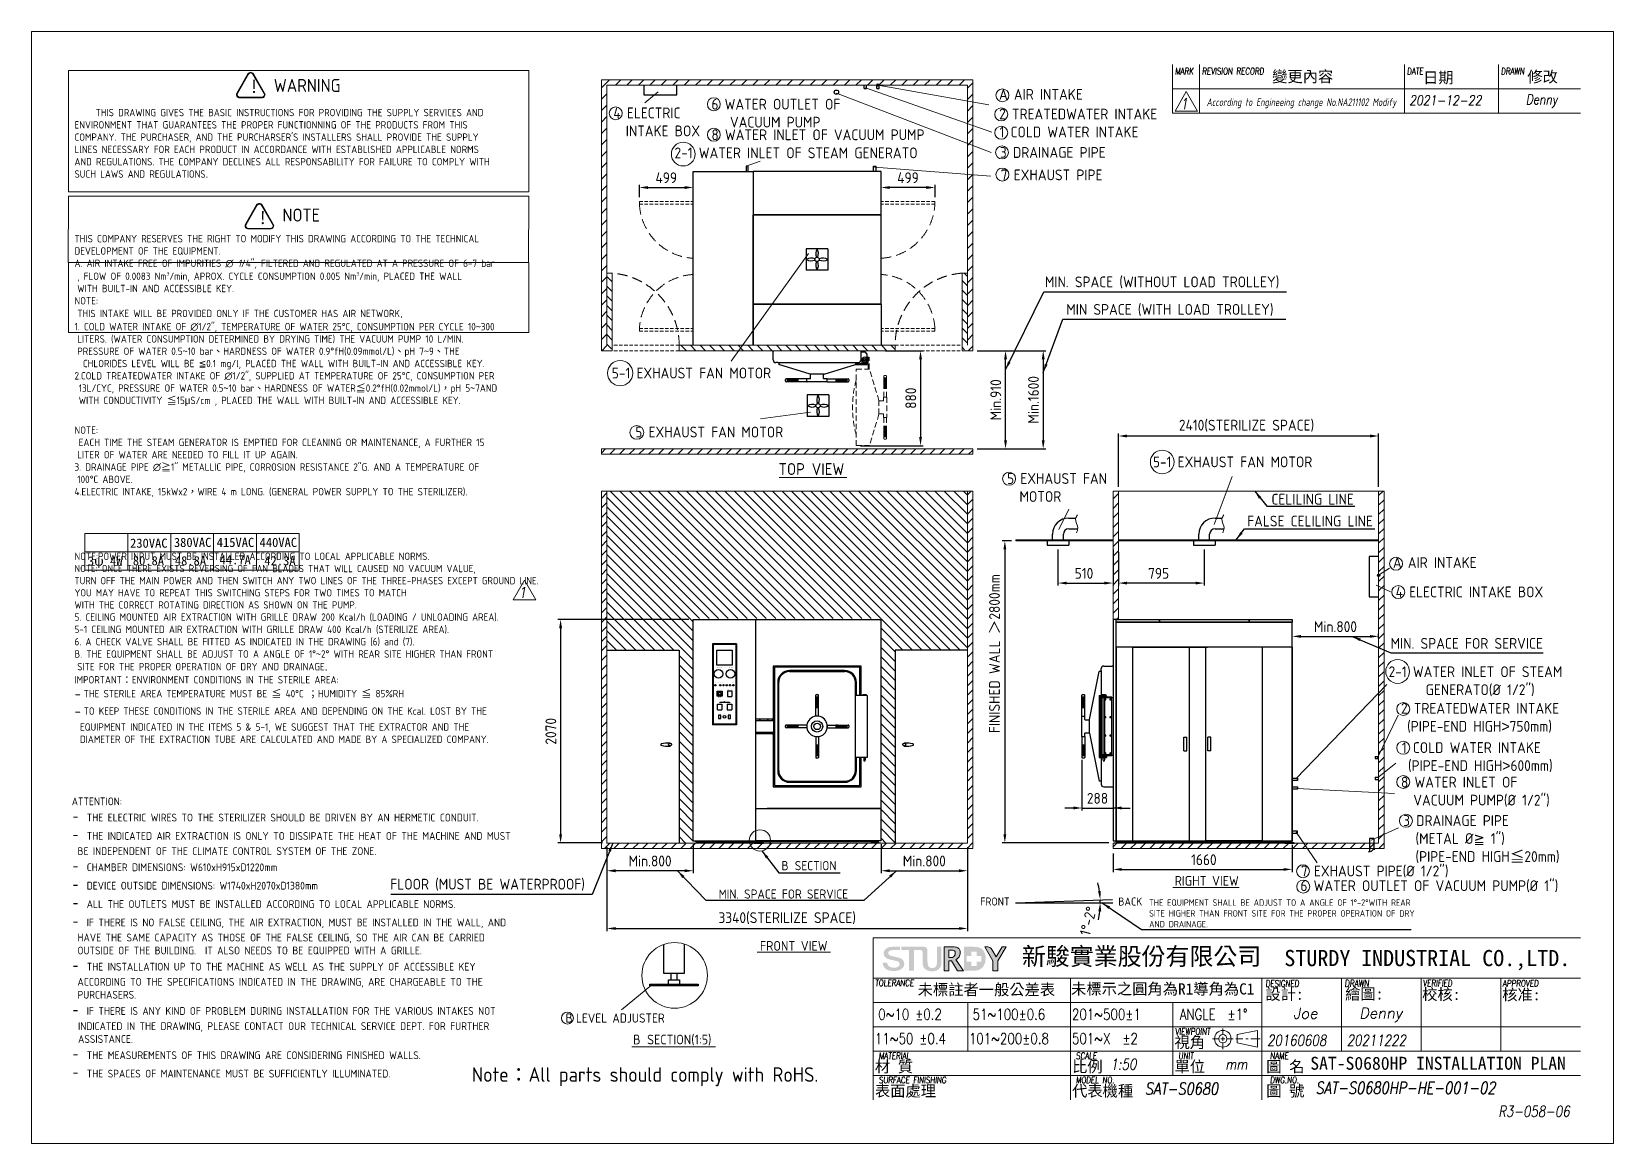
# Model space of a CAD drawing. Header units: millimetres. Extents: x -71403 to 149972, y -2963 to 10300.
# Drawn here: x 0 to 14650, y 0 to 10300 of the extents above; entities outside this region: 6.
import ezdxf

# ---------------------------------------------------------------- set-up
doc = ezdxf.new("R2010")
doc.units = ezdxf.units.MM
doc.header["$MEASUREMENT"] = 0
doc.linetypes.add('HIDDEN', pattern=[9.525, 6.35, -3.175])
doc.layers.get('0').update_dxf_attribs({"lineweight": 25})
for name, color, linetype, lineweight in [('D', 3, 'Continuous', 13), ('F', 7, 'Continuous', 15), ('H', 2, 'HIDDEN', 15), ('S', 4, 'Continuous', 15), ('T', 4, 'Continuous', 15), ('標註', 5, 'Continuous', 9)]:
    doc.layers.add(name, color=color, linetype=linetype, lineweight=lineweight)
doc.styles.get("Standard").update_dxf_attribs({"font": 'KAIU.TTF'})
doc.styles.add('STU25', font='isocp2.shx')
doc.styles.add('Text', font='romans.shx', dxfattribs={"width": 0.8, "oblique": 10})
doc.dimstyles.new('STU25', dxfattribs={"dimscale": 40, "dimtxt": 2.5, "dimasz": 2, "dimexe": 0.6, "dimexo": 1, "dimgap": 1, "dimtad": 1, "dimdsep": 46, "dimtxsty": 'STU25', "dimcen": 2, "dimazin": 2, "dimtfac": 1, "dimtmove": 0, "dimatfit": 3, "dimfxl": 0, "dimtolj": 1, "dimtzin": 0, "dimarcsym": 0})
doc.dimstyles.new('STU25$7', dxfattribs={"dimscale": 40, "dimtxt": 2.5, "dimasz": 2, "dimexe": 1.25, "dimexo": 0.625, "dimgap": 1, "dimtad": 0, "dimdec": 4, "dimdsep": 46, "dimtxsty": 'STU25', "dimcen": 2.5, "dimazin": 2, "dimtfac": 1, "dimtdec": 4, "dimtmove": 0, "dimatfit": 3, "dimfxl": 0, "dimtolj": 1, "dimtzin": 0, "dimarcsym": 0})
pattern_1 = [(45, (365645.773, 10346.286), (-17.6776695, 17.6776695), [])]

msp = doc.modelspace()

# ---------------------------------------------------------------- texts
for s, insert, char_height, width, attachment_point in [('{\\fArial|b0|i0|c0|p34;CHAMBER PRESSURE GAUGE}', (6325.654, 4407.688), 3.5, 77.43945, 1), ('{\\fArial|b0|i0|c0|p34;JACKET PRESSURE GAUGE}', (6439.589, 4407.688), 3.5, 67.407, 1), ('{\\fArial|b0|i0|c0|p34;POWER}', (6323.413, 4270.528), 3.5, 19.50054, 1), ('{\\fArial|b0|i0|c0|p34;ADD WATER}', (6377.413, 4268.761), 3.5, 29.9713, 5), ('{\\fArial|b0|i0|c0|p34;HEAT}', (6407.913, 4268.761), 3.5, 19, 5), ('{\\fArial|b0|i0|c0|p34;STERI.}', (6438.413, 4268.761), 3.5, 19, 5), ('{\\fArial|b0|i0|c0|p34;DRY}', (6464.533, 4270.528), 3.5, 14.99983, 1), ('{\\fArial|b0|i0|c0|p34;COMPLETE}', (6486.416, 4270.528), 3.5, 23.49974, 1), ('{\\fArial|b0|i0|c0|p34;EMERGENCY}', (6356.566, 4137.383), 3.5, 23.5, 1), ('{\\fArial|b0|i0|c0|p34;TEMP. CONTROL}', (6444.579, 4204.386), 3.5, 56.42, 1), ('{\\fArial|b0|i0|c0|p34;STERI}.', (6365.433, 4079.386), 3.5, 15.95257, 1), ('{\\fArial|b0|i0|c0|p34;ON}', (6367.53, 3976.377), 5, 14.49951, 1), ('{\\fArial|b0|i0|c0|p34;TIMER}', (6417.567, 4096.142), 3.5, 59.839, 5), ('{\\fArial|b0|i0|c0|p34;DRY}', (6457.067, 4079.386), 3.5, 35.41234, 1), ('{\\fArial|b0|i0|c0|p34;OFF}', (6365.53, 3932.317), 5, 16.49951, 1)]:
    msp.add_mtext(s, dxfattribs=dict(insert=insert, char_height=char_height, width=width, attachment_point=attachment_point))
at = {"attachment_point": 1}
for s, insert, char_height in [('{\\fArial|b0|i0|c0|p34;VACUUM\\PRELEASE}', (6407.629, 3980.611), 3.5), ('{\\fARIAL|b0|i0|c0|p34;LIQUID}', (6451.573, 3976.229), 5), ('{\\fArial|b0|i0|c0|p34;NORMAL}', (6448.573, 3932.229), 5)]:
    msp.add_mtext(s, dxfattribs=dict(at, insert=insert, char_height=char_height))
at = {"layer": 'D', "color": 4}
msp.add_text('SAT-S0680HP INSTALLATION PLAN', height=120, dxfattribs=at).set_placement((11842.855, 682.214))
at = {"layer": 'D', "color": 11, "attachment_point": 1, "style": 'STU25'}
for s, insert, char_height in [('{\\f標楷體|b0|i0|c136|p65;!}', (2019.044, 9851.959), 120), ('WARNING', (2242.859, 9861.257), 120), ('{\\A1;}\\P{\\A1;\\H0.70420x;     THIS DRAWING GIVES THE BASIC INSTRUCTIONS FOR PROVIDING THE SUPPLY SERVICES AND}\\P{\\A1;\\H0.70420x;ENVIRONMENT THAT GUARANTEES THE PROPER FUNCTIONNING OF THE PRODUCTS FROM THIS }\\P{\\A1;\\H0.70420x;COMPANY. THE PURCHASER, AND THE PURCHARSER\'S INSTALLERS SHALL PROVIDE THE SUPPLY }\\P{\\A1;\\H0.70420x;LlNES NECESSARY FOR EACH PRODUCT IN ACCORDANCE WITH ESTABLlSHED APPLlCABLE NORMS }\\P{\\A1;\\H0.70420x;AND REGULATIONS. THE COMPANY DECLlNES ALL RESPONSABILlTY FOR FAILURE TO COMPLY WITH }\\P{\\A1;\\H0.70420x;SUCH LAWS AND REGULATIONS}{\\A1;\\F????;\\H0.70420x;.}\\P{\\A1;\\F????;\\H0.70420x;}\\P{\\A1;\\F????;\\H0.70420x;}\\P{\\A1;\\F????;\\H0.70420x;}\\P{\\A1;\\Fisocp2.shx;\\H0.70420x;THIS COMPANY RESERVES THE RIGHT TO MODIFY THIS DRAWING ACCORDING TO THE TECHNICAL }\\P{\\A1;\\Fisocp2.shx;\\H0.70420x;DEVELOPMENT OF THE EQUIPMENT.}\\P{\\A1;\\Fisocp2.shx;\\H0.70420x;A. AIR INTAKE FREE OF IMPURITIES ∅ }{\\A1;\\fISOCP2|b0|i1|c0|p2;\\H0.70420x;1}{\\A1;\\Fisocp2.shx;\\H0.70420x;/4"}{\\A1;\\fISOCP2|b0|i1|c0|p2;\\H0.70420x;, }{\\A1;\\Fisocp2.shx;\\H0.70420x;FILTERED AND REGULATED AT A PRESSURE OF 6-7 bar}\\P{\\A1;\\F????;\\H0.70420x; }{\\A1;\\Fisocp2.shx;\\H0.70420x;, FLOW OF 0.0083 Nm{\\A1;\\Fisocp2.shx;\\H0.49294x;\\S3^ ;}}{\\A1;\\Fisocp2.shx;\\H0.70441x;/min, APROX. CYCLE CONSUMPTION 0.005 Nm{\\A1;\\Fisocp2.shx;\\H0.49309x;\\S3^ ;}}{\\A1;\\Fisocp2.shx;\\H0.70462x;/min, PLACED THE WALL }\\P{\\A1;\\F????;\\H0.70462x; }{\\A1;\\Fisocp2.shx;\\H0.70462x;WITH BUILT-IN AND ACCESSIBLE KEY.}\\P{\\A1;\\Fisocp2.shx;\\H0.70462x;NOTE:}\\P{\\A1;\\F????;\\H0.70462x; }{\\A1;\\Fisocp2.shx;\\H0.70462x;THIS INTAKE WILL BE PROVIDED ONLY IF THE CUSTOMER HAS AIR NETWORK}{\\A1;\\fArial|b0|i0|c0|p34;\\H0.77508x;.}\\P{\\A1;\\Fisocp2.shx;\\H0.70447x;1. COLD WATER INTAKE OF ∅1/2", TEMPERATURE OF WATER 25°C, CONSUMPTION PER CYCLE 10}{\\A1;\\f細明體|b0|i0|c136|p49;\\H0.70447x;~}{\\A1;\\Fisocp2.shx;\\H0.70447x;300 }\\P{\\A1;\\F???;\\H0.70447x; }{\\A1;\\Fisocp2.shx;\\H0.70447x;LITERS. (WATER CONSUMPTION DETERMINED BY DRYING TIME) THE VACUUM PUMP 10 L/MIN. }\\P{\\A1;\\F???;\\H0.70447x; }{\\A1;\\Fisocp2.shx;\\H0.70447x;PRESSURE OF WATER 0.5}{\\A1;\\f細明體|b0|i0|c136|p49;\\H0.70447x;~}{\\A1;\\Fisocp2.shx;\\H0.70447x;10 bar}{\\A1;\\f標楷體|b0|i0|c136|p65;\\H0.70447x;、}{\\A1;\\Fisocp2.shx;\\H0.70447x;HARDNESS OF WATER 0.9°fH(0.09mmol/L)}{\\A1;\\f標楷體|b0|i0|c136|p65;\\H0.70447x;、}{\\A1;\\Fisocp2.shx;\\H0.70447x;pH 7}{\\A1;\\f細明體|b0|i0|c136|p49;\\H0.70447x;~}{\\A1;\\Fisocp2.shx;\\H0.70447x;9}{\\A1;\\f標楷體|b0|i0|c136|p65;\\H0.70447x;、}{\\A1;\\Fisocp2.shx;\\H0.70447x;THE}\\P{\\A1;\\Fisocp2.shx;\\H0.70447x;  CHLORIDES LEVEL WILL BE }{\\A1;\\f新細明體|b0|i0|c136|p16;\\H0.70447x;≦}{\\A1;\\Fisocp2.shx;\\H0.70447x;0.1 mg/l, PLACED THE WALL WITH BUILT-IN AND ACCESSIBLE KEY.}\\P{\\A1;\\Fisocp2.shx;\\H0.70447x;2.COLD TREATEDWATER INTAKE OF ∅1/2", SUPPLIED AT TEMPERATURE OF 25°C, CONSUMPTION PER}\\P{\\A1;\\Fisocp2.shx;\\H0.70447x; 13L/CYC, PRESSURE OF WATER 0.5}{\\A1;\\f細明體|b0|i0|c136|p49;\\H0.70447x;~}{\\A1;\\Fisocp2.shx;\\H0.70447x;10 bar}{\\A1;\\f標楷體|b0|i0|c136|p65;\\H0.70447x;、}{\\A1;\\Fisocp2.shx;\\H0.70447x;HARDNESS OF WATER}{\\A1;\\f標楷體|b0|i0|c136|p65;\\H0.70447x;≦}{\\A1;\\Fisocp2.shx;\\H0.70447x;0.2°fH(0.02mmol/L)}{\\A1;\\f標楷體|b0|i0|c136|p65;\\H0.70447x;，}{\\A1;\\Fisocp2.shx;\\H0.70447x;pH 5}{\\A1;\\f細明體|b0|i0|c136|p49;\\H0.70447x;~}{\\A1;\\Fisocp2.shx;\\H0.70447x;7AND }\\P{\\A1;\\Fisocp2.shx;\\H0.70447x; WITH CONDUCTIVITY }{\\A1;\\f標楷體|b0|i0|c136|p65;\\H0.70447x;≦}{\\A1;\\Fisocp2.shx;\\H0.70447x;15}{\\A1;\\f新細明體|b0|i0|c136|p16;\\H0.70447x;μ}{\\A1;\\Fisocp2.shx;\\H0.70447x;S/cm , PLACED THE WALL WITH BUILT-IN AND ACCESSIBLE KEY.}\\P{\\A1;\\Fisocp2.shx;\\H0.70447x;}\\P{\\A1;\\Fisocp2.shx;\\H0.70447x;NOTE:}\\P{\\A1;\\Fisocp2.shx;\\H0.70447x; EACH TIME THE STEAM GENERATOR IS EMPTIED FOR CLEANING OR MAINTENANCE, A FURTHER 15 }\\P{\\A1;\\F???;\\H0.70447x; }{\\A1;\\Fisocp2.shx;\\H0.70447x;LITER OF WATER ARE NEEDED TO FILL IT UP AGAIN.}\\P{\\A1;\\Fisocp2.shx;\\H0.70447x;3. DRAINAGE PIPE ∅}{\\A1;\\f標楷體|b0|i0|c136|p65;\\H0.70447x;≧}{\\A1;\\Fisocp2.shx;\\H0.70447x;1" METALLIC PIPE, CORROSION RESISTANCE 2"G. AND A TEMPERATURE OF }\\P{\\A1;\\F???;\\H0.70447x; }{\\A1;\\Fisocp2.shx;\\H0.70447x;100°C ABOVE.}\\P{\\A1;\\Fisocp2.shx;\\H0.70447x;4.ELECTRIC INTAKE, 15kWx2}{\\A1;\\f標楷體|b0|i0|c136|p65;\\H0.70447x;，}{\\A1;\\Fisocp2.shx;\\H0.70447x;WIRE 4 m LONG. (GENERAL POWER SUPPLY TO THE STERILIZER).}\\P{\\A1;\\Fisocp2.shx;\\H0.70447x;}\\P{\\A1;\\Fisocp2.shx;\\H0.70447x;}\\P{\\A1;\\Fisocp2.shx;\\H0.70447x;}\\P{\\A1;\\Fisocp2.shx;\\H0.70447x;NOTE:POWER INPUT MUST BE INSTALLED ACCORDING TO LOCAL APPLICABLE NORMS.}\\P{\\A1;\\H0.69484x;NOTE: ONCE THERE EXISTS REVERSING OF FAN BLADES THAT WILL CAUSED NO VACUUM VALUE, }\\P{\\A1;\\H0.69484x;TURN OFF THE MAIN POWER AND THEN SWITCH ANY TWO LINES OF THE THREE-PHASES EXCEPT GROUND LINE. }\\P{\\A1;\\H0.69484x;YOU MAY HAVE TO REPEAT THIS SWITCHING STEPS FOR TWO TIMES TO MATCH }\\P{\\A1;\\H0.69484x;WITH THE CORRECT ROTATING DIRECTION AS SHOWN ON THE PUMP. }\\P{\\A1;\\Fisocp2.shx;\\H0.70447x;5. CEILING MOUNTED AIR EXTRACTION WITH GRILLE DRAW 200 Kcal/h (LOADING / UNLOADING AREA).}\\P{\\A1;\\Fisocp2.shx;\\H0.70447x;5-1 CEILING MOUNTED AIR EXTRACTION WITH GRILLE DRAW 400 Kcal/h (STERILIZE AREA).}\\P{\\A1;\\Fisocp2.shx;\\H0.70447x;6. A CHECK VALVE SHALL BE FITTED AS INDICATED IN THE DRAWING (6) and (7).}\\P{\\A1;\\Fisocp2.shx;\\H0.70447x;B. THE EQUIPMENT SHALL BE ADJUST TO A ANGLE OF 1°}{\\A1;\\f細明體|b0|i0|c136|p49;\\H0.70447x;~}{\\A1;\\Fisocp2.shx;\\H0.70447x;2° WITH REAR SITE HIGHER THAN FRONT }\\P{\\A1;\\F???;\\H0.70447x; }{\\A1;\\Fisocp2.shx;\\H0.70447x;SITE FOR THE PROPER OPERATION OF DRY AND DRAINAGE}{\\A1;\\fArial|b0|i0|c0|p34;\\H0.77492x;.}\\P{\\A1;\\Fisocp2.shx;\\H0.70433x;IMPORTANT}{\\A1;\\f標楷體|b0|i0|c136|p65;\\H0.70433x;：}{\\A1;\\Fisocp2.shx;\\H0.70433x;ENVIRONMENT CONDITIONS IN THE STERILE AREA:}\\P{\\A1;\\Fisocp2.shx;\\H1.00000x;-}{\\A1;\\F???;\\H0.70420x; }{\\A1;\\Fisocp2.shx;\\H0.70420x;THE STERILE AREA TEMPERATURE MUST BE }{\\A1;\\f標楷體|b0|i0|c136|p65;\\H0.70420x;≦}{\\A1;\\Fisocp2.shx;\\H0.70420x; 40°C }{\\A1;\\f標楷體|b0|i0|c136|p65;\\H0.70420x;；}{\\A1;\\Fisocp2.shx;\\H0.70420x;HUMIDITY }{\\A1;\\f標楷體|b0|i0|c136|p65;\\H0.70420x;≦}{\\A1;\\Fisocp2.shx;\\H0.70420x; 85%RH}\\P{\\A1;\\Fisocp2.shx;\\H1.00000x;-}{\\A1;\\F???;\\H0.70420x; }{\\A1;\\Fisocp2.shx;\\H0.70420x;TO KEEP THESE CONDITIONS IN THE STERILE AREA AND DEPENDING ON THE Kcal. LOST BY THE }\\P{\\A1;\\F???;\\H0.70420x;  }{\\A1;\\Fisocp2.shx;\\H0.70420x;EQUIPMENT INDICATED IN THE ITEMS 5 & 5-1, WE SUGGEST THAT THE EXTRACTOR AND THE }\\P{\\A1;\\F???;\\H0.70420x;  }{\\A1;\\Fisocp2.shx;\\H0.70420x;DIAMETER OF THE EXTRACTION TUBE ARE CALCULATED AND MADE BY A SPECIALIZED COMPANY.}', (397.095, 9746.017), 97), ('NOTE', (2323.55, 8660.376), 120), ('{\\f標楷體|b0|i0|c136|p65;!}', (2099.735, 8637.134), 120), ('{\\f標楷體|b0|i0|c136|p65;230VAC}', (911.743, 5603.332), 85.05), ('{\\f標楷體|b0|i0|c136|p65;380VAC}', (1317.582, 5610.347), 85.05), ('{\\f標楷體|b0|i0|c136|p65;415VAC}', (1714.482, 5610.347), 85.05), ('{\\f標楷體|b0|i0|c136|p65;440VAC}', (2111.382, 5610.347), 85.05), ('{\\f標楷體|b0|i0|c136|p65;3ψ 4W}', (521.153, 5437.724), 85.05), ('{\\f標楷體|b0|i0|c136|p65;80.8A}', (937.251, 5440.752), 85.05), ('{\\f標楷體|b0|i0|c136|p65;48.8A}', (1326.571, 5440.752), 85.05), ('{\\f標楷體|b0|i0|c136|p65;44.7A}', (1740.424, 5449.428), 85.05), ('{\\f標楷體|b0|i0|c136|p65;42.3A}', (2155.514, 5440.752), 85.05), ('\\P{\\H0.7042x;ATTENTION:\\P\\f標楷體|b0|i0|c136|p65;\\H1.42x;- \\Fisocp2.shx;\\H0.7042x;THE ELECTRIC WIRES TO THE STERILIZER SHOULD BE DRIVEN BY AN HERMETIC CONDUIT.  \\P\\f標楷體|b0|i0|c136|p65;\\H1.42x;- \\Fisocp2.shx;\\H0.7042x;THE INDICATED AIR EXTRACTION IS ONLY TO DISSIPATE THE HEAT OF THE MACHINE AND MUST \\P\\f???|b0|i0|c0|p65;  \\Fisocp2.shx;BE INDEPENDENT OF THE CLIMATE CONTROL SYSTEM OF THE ZONE.\\P\\f標楷體|b0|i0|c136|p65;\\H1.42x;- \\Fisocp2.shx;\\H0.7042x;CHAMBER DIMENSIONS: W610xH915xD1220mm\\P\\f標楷體|b0|i0|c136|p65;\\H1.42x;- \\Fisocp2.shx;\\H0.7042x;DEVICE OUTSIDE DIMENSIONS: W1740xH2070xD1380mm\\f標楷體|b0|i0|c136|p65;\\H1.42x; \\P- \\Fisocp2.shx;\\H0.7042x;ALL THE OUTLETS MUST BE INSTALLED ACCORDING TO LOCAL APPLICABLE NORMS.\\P\\f標楷體|b0|i0|c136|p65;\\H1.42x;- \\Fisocp2.shx;\\H0.7042x;IF THERE IS NO FALSE CEILING, THE AIR EXTRACTION, MUST BE INSTALLED IN THE WALL, AND \\P\\f???|b0|i0|c0|p65;  \\Fisocp2.shx;HAVE THE SAME CAPACITY AS THOSE OF THE FALSE CEILING, SO THE AIR CAN BE CARRIED \\P\\f???|b0|i0|c0|p65;  \\Fisocp2.shx;OUTSIDE OF THE BUILDING.  IT ALSO NEEDS TO BE EQUIPPED WITH A GRILLE.\\P\\f標楷體|b0|i0|c136|p65;\\H1.42x;- \\Fisocp2.shx;\\H0.7042x;THE INSTALLATION UP TO THE MACHINE AS WELL AS THE SUPPLY OF ACCESSIBLE KEY \\P\\f???|b0|i0|c0|p65;  \\Fisocp2.shx;ACCORDING TO THE SPECIFICATIONS INDICATED IN THE DRAWING, ARE CHARGEABLE TO THE \\P\\f???|b0|i0|c0|p65;  \\Fisocp2.shx;PURCHASERS.\\fArial|b0|i0|c0|p34;\\H1.087x; \\P\\f標楷體|b0|i0|c136|p65;\\H1.307x;- \\Fisocp2.shx;\\H0.7042x;IF THERE IS ANY KIND OF PROBLEM DURING INSTALLATION FOR THE VARIOUS INTAKES NOT \\P\\f???|b0|i0|c0|p65;\\H1.1x;  \\Fisocp2.shx;\\H0.9089x;INDICATED IN THE DRAWING, PLEASE CONTACT OUR TECHNICAL SERVICE DEPT. FOR FURTHER \\P\\f???|b0|i0|c0|p65;\\H1.1x;  \\Fisocp2.shx;\\H0.9089x;ASSISTANCE.\\P\\f標楷體|b0|i0|c136|p65;\\H1.42x;- \\Fisocp2.shx;\\H0.7042x;THE MEASUREMENTS OF THIS DRAWING ARE CONSIDERING FINISHED WALLS.\\P\\f標楷體|b0|i0|c136|p65;\\H1.42x;- \\Fisocp2.shx;\\H0.7042x;THE SPACES OF MAINTENANCE MUST BE SUFFICIENTLY ILLUMINATED.}', (371.282, 3374.782), 102.173745)]:
    msp.add_mtext(s, dxfattribs=dict(at, insert=insert, char_height=char_height))
at = {"layer": 'D', "char_height": 100, "attachment_point": 1, "style": 'STU25'}
for s, insert in [('6 WATER OUTLET OF \\P   VACUUM PUMP', (6296.177, 9677.83)), ('4 ELECTRIC \\P  INTAKE BOX', (5388.28, 9596.984)), ('2 TREATEDWATER INTAKE', (8960.335, 9586.292)), ('8 WATER INLET OF VACUUM PUMP', (6296.177, 9394.199)), ('1 COLD WATER INTAKE', (8964.155, 9420.034)), ('3 DRAINAGE PIPE', (8968.267, 9230.641)), ('2-1 WATER INLET OF STEAM GENERATO', (5954.241, 9226.752)), ('7 EXHAUST PIPE', (8976.236, 9022.64)), ('5-1 EXHAUST FAN MOTOR', (5373.326, 7186.535)), ('5 EXHAUST FAN MOTOR', (5591.1, 6640.147)), ('5-1 EXHAUST FAN MOTOR', (10385.471, 6363.669)), ('5 EXHAUST FAN \\P  MOTOR', (9034.789, 6209.586)), ('4 ELECTRIC INTAKE BOX', (12633.728, 5159.176)), ('2-1 WATER INLET OF STEAM \\P      GENERATO(%%c 1/2")', (12568.192, 4419.45)), ('2 TREATEDWATER INTAKE\\P (PIPE-END HIGH{\\f新細明體|b0|i0|c136|p18;>}750mm)', (12682.723, 4080.99)), ('1 COLD WATER INTAKE\\P (PIPE-END HIGH{\\f新細明體|b0|i0|c136|p18;>}600mm)', (12690.459, 3716.81)), ('8 WATER INLET OF \\P  VACUUM PUMP(%%c 1/2")', (12682.723, 3396.508)), ('3 DRAINAGE PIPE \\P  (METAL %%C{\\f新細明體|b0|i0|c136|p18;≧} 1")\\P  (PIPE-END HIGH{\\f標楷體|b0|i0|c136|p65;≦}20mm)', (12702.871, 3040.981)), ('7 EXHAUST PIPE(%%c 1/2")', (11756.317, 2573.346)), ('6 WATER OUTLET OF VACUUM PUMP(%%c 1")', (11751.313, 2436.975))]:
    msp.add_mtext(s, dxfattribs=dict(at, insert=insert))
at = {"layer": 'D', "attachment_point": 1}
for s, insert, char_height in [('{\\Fisocp2.shx;A AIR INTAKE}', (8959.887, 9768.472), 100), ('{\\Fisocp2.shx;MIN. SPACE (WITHOUT LOAD TROLLEY)}', (9384.974, 8031.521), 100), ('{\\Fisocp2.shx;MIN SPACE (WITH LOAD TROLLEY)}', (9582.974, 7776.189), 100), ('{\\Fisocp2.shx;\\C11;TOP VIEW}', (6917.682, 6302.373), 110), ('{\\Fisocp.shx;CELILING LINE}', (11483.266, 6018.013), 100), ('{\\Fisocp2.shx;FALSE CELILING LINE}', (11258.235, 5815.054), 100), ('{\\Fisocp2.shx;A AIR INTAKE}', (12607.96, 5431.231), 100), ('{\\Fisocp2.shx;MIN. SPACE FOR SERVICE}', (12586.535, 4682.066), 100), ('{\\Fisocp2.shx;FLOOR (MUST BE WATERPROOF)}', (3322.156, 2451.455), 100)]:
    msp.add_mtext(s, dxfattribs=dict(at, insert=insert, char_height=char_height))
at = {"layer": 'D', "color": 11, "attachment_point": 1}
for s, insert, char_height in [('{\\Fisocp2.shx;\\C3;B\\f標楷體|b0|i0|c136|p65; \\Fisocp2.shx;SECTION}', (6945.378, 2615.36), 85), ('{\\Fisocp2.shx;\\C3;MIN. SPACE FOR SERVICE}', (6363.165, 2352.448), 85), ('{\\Fisocp2.shx;RIGHT VIEW}', (10586.753, 2477.283), 90), ('{\\Fisocp2.shx;\\C3;THE EQUIPMENT SHALL BE ADJUST TO A ANGLE OF 1%%d-2%%dWITH REAR \\PSITE HIGHER THAN FRONT SITE FOR THE PROPER OPERATION OF DRY \\PAND DRAINAGE.}', (10350.142, 2260.821), 60), ('{\\Fisocp2.shx;FRONT VIEW}', (6745.445, 1874.725), 90), ('{\\Fisocp2.shx;\\C3;B\\f???|b0|i0|c0|p65; \\Fisocp2.shx;LEVEL ADJUSTER}', (4945.287, 1203.348), 85), ('{\\Fisocp2.shx;B} {\\Fisocp2.shx;SECTION(1:5)}', (5570.69, 1006.791), 90)]:
    msp.add_mtext(s, dxfattribs=dict(at, insert=insert, char_height=char_height))
at = {"layer": 'D', "linetype": 'Continuous', "char_height": 75, "width": 218.181, "attachment_point": 1}
for s, insert in [('{\\Fisocp2.shx;FRONT}', (8785.821, 2278.305)), ('{\\Fisocp2.shx;BACK}', (10064.345, 2277.854))]:
    msp.add_mtext(s, dxfattribs=dict(at, insert=insert))
at = {"layer": 'D', "color": 0, "insert": (4077.167, 705.266), "char_height": 135.00867, "attachment_point": 1, "style": 'STU25'}
msp.add_mtext('Note{\\f標楷體|b0|i0|c136|p65;：}All parts should comply with RoHS.', dxfattribs=at)
at = {"layer": 'F', "color": 1, "lineweight": 15, "style": 'Text', "oblique": 5, "width": 0.8}
for s, height, p in [('MARK', 60, (10589.88, 9903.884)), ('REVISION RECORD', 60, (10839.88, 9903.884)), ('DATE', 60, (12737.847, 9903.884)), ('DRAWN', 60, (13608.655, 9903.884)), ('TOLERANCE', 60, (7811.35, 1456.51)), ('DESIGNED', 60, (11428.389, 1450.6)), ('DRAWN', 62.2723, (12161.661, 1451.715)), ('VERIFIED', 60, (12886.036, 1454.501)), ('APPROVED', 60, (13625.011, 1453.114)), ('VIEWPOINT', 60, (10591.435, 1006.51)), ('MATERIAL', 60, (7845.856, 781.51)), ('SCALE', 60, (9671.918, 781.51)), ('UNIT', 60, (10620.856, 781.51)), ('NAME', 60, (11470.53, 781.51)), ('SURFACE FINISHING', 60, (7845.856, 556.51)), ('MODEL NO.', 60, (9671.918, 556.51)), ('DWG.NO.', 60, (11470.53, 556.51))]:
    msp.add_text(s, height=height, dxfattribs=at).set_placement(p)
at = {"layer": 'F', "lineweight": -3}
for s, height, p in [('變更內容', 103.7872, (11489.249, 9832.234)), ('日期', 103.7872, (12887.229, 9822.345)), ('修改', 103.7872, (13853.013, 9830.256)), ('未標註者一般公差表', 103.7872, (8205.758, 1372.512)), ('未標示之圓角為R1導角為C1', 103.78718, (9627.011, 1379.232)), ('設計:', 103.7872, (11426.971, 1330.331)), ('繪圖:', 103.7872, (12165.819, 1333.18)), ('校核:', 103.7872, (12879.312, 1328.749)), ('核准:', 103.7872, (13620.597, 1325.97)), ('視角', 103.7872, (10585.279, 884.472)), ('材 質', 103.7872, (7810.279, 659.472)), ('比例', 103.7872, (9636.341, 659.472)), ('單位', 103.7872, (10585.279, 659.472)), ('圖 名', 103.7872, (11434.953, 659.472)), ('表面處理', 103.7872, (7810.279, 434.472)), ('代表機種', 103.7872, (9636.341, 434.472)), ('圖 號', 103.7872, (11434.953, 434.472))]:
    msp.add_text(s, height=height, dxfattribs=at).set_placement(p)
at = {"layer": 'F', "lineweight": 20, "style": 'Text', "width": 0.8}
for s, p in [('0~10 ±0.2', (7840.823, 1145.58)), ('51~100±0.6', (8715.823, 1145.58)), ('201~500±1', (9635.945, 1145.58)), ('ANGLE  ±1%%D', (10633.801, 1145.58)), ('11~50 ±0.4', (7810.183, 920.58)), ('101~200±0.8', (8681.353, 920.58)), ('501~X  ±2', (9635.945, 920.58))]:
    msp.add_text(s, height=100, dxfattribs=at).set_placement(p)
at = {"layer": 'T', "lineweight": 20, "style": 'Text', "oblique": 10, "width": 0.8}
for s, height, p in [('1', 100, (10640.823, 9582.419)), ('2021-12-22', 92, (12759.671, 9617.614)), ('Denny', 92, (13838.906, 9625.878)), ('1', 100, (4511.194, 5054.429)), ('20160608', 100, (11443.141, 904.676)), ('20211222', 100, (12180.641, 904.676)), ('1:50', 100, (9992.8, 682.636)), ('mm', 100, (11055.707, 682.92)), ('SAT-S0680', 110, (10311.645, 451.967)), ('SAT-S0680HP-HE-001-02', 110, (11891.694, 460.2))]:
    msp.add_text(s, height=height, dxfattribs=at).set_placement(p)
at = {"layer": 'T', "lineweight": 20, "style": 'Text', "oblique": 10}
for s, p in [('Joe', (11683.716, 1155.234)), ('Denny', (12297.018, 1156.87))]:
    msp.add_text(s, height=100, dxfattribs=at).set_placement(p)
at = {"layer": 'T', "linetype": 'Continuous', "lineweight": 20, "attachment_point": 1, "style": 'Text'}
for s, insert, char_height in [('{\\Fisocp2.shx|c136;According to Engineeing change No.NA211102 Modify}', (10882.882, 9681.483), 70), ('R3-058-06', (13584.256, 346.693), 100)]:
    msp.add_mtext(s, dxfattribs=dict(at, insert=insert, char_height=char_height))
at = {"layer": '標註', "char_height": 20, "attachment_point": 1}
for insert in [(149826.575, 8194.083), (149972.498, 8132.368), (31314.825, 3844.513), (31460.747, 3782.798), (-71403.016, -2901.405), (-71257.094, -2963.12)]:
    msp.add_mtext('\\A1;', dxfattribs=dict(at, insert=insert))

# ---------------------------------------------------------------- blocks, each defined once
blk = doc.blocks.new('*D3')
at = {"layer": 'D', "color": 0, "lineweight": -2}
for p, q in [((7908, 7344), (8257, 7344)), ((8233, 7264), (8233, 6544)), ((7677, 6464), (8257, 6464))]:
    blk.add_line(p, q, dxfattribs=at)
at = {"layer": 'D', "color": 0}
for points in [[(8220, 7264), (8246, 7264), (8233, 7344)], [(8220, 6544), (8246, 6544), (8233, 6464)]]:
    blk.add_solid(points, dxfattribs=at)
at = {"layer": 'Defpoints', "color": 0}
for p in [(7868, 7344), (7637, 6464), (8233, 6464)]:
    blk.add_point(p, dxfattribs=at)
at = {"layer": 'D', "color": 0, "insert": (8143, 6904), "char_height": 100, "attachment_point": 5, "rotation": 90, "style": 'STU25'}
blk.add_mtext('\\A1;880', dxfattribs=at)
blk = doc.blocks.new('*D4')
at = {"layer": 'D', "color": 0, "lineweight": -2}
for p, q in [((6088, 4853), (4875, 4853)), ((4899, 4773), (4899, 2863)), ((5288, 2783), (4875, 2783))]:
    blk.add_line(p, q, dxfattribs=at)
at = {"layer": 'D', "color": 0}
for points in [[(4886, 4773), (4913, 4773), (4899, 4853)], [(4886, 2863), (4913, 2863), (4899, 2783)]]:
    blk.add_solid(points, dxfattribs=at)
at = {"layer": 'Defpoints', "color": 0}
for p in [(6128, 4853), (4899, 2783), (5328, 2783)]:
    blk.add_point(p, dxfattribs=at)
at = {"layer": 'D', "color": 0, "insert": (4809, 3818), "char_height": 100, "attachment_point": 5, "rotation": 90, "style": 'STU25'}
blk.add_mtext('\\A1;2070', dxfattribs=at)
blk = doc.blocks.new('*D5')
at = {"layer": 'D', "color": 0, "lineweight": -2}
for p, q in [((8758, 7344), (9044, 7344)), ((9020, 6514), (9020, 7264)), ((8758, 6434), (9044, 6434))]:
    blk.add_line(p, q, dxfattribs=at)
at = {"layer": 'D', "color": 0}
for points in [[(9007, 7264), (9034, 7264), (9020, 7344)], [(9007, 6514), (9034, 6514), (9020, 6434)]]:
    blk.add_solid(points, dxfattribs=at)
at = {"layer": 'Defpoints', "color": 0}
for p in [(8718, 7344), (9020, 7344), (8718, 6434)]:
    blk.add_point(p, dxfattribs=at)
at = {"layer": 'D', "color": 0, "insert": (8930, 6889), "char_height": 100, "attachment_point": 5, "rotation": 90, "style": 'STU25'}
blk.add_mtext('\\A1;{\\Fisocp2.shx;Min.910}', dxfattribs=at)
blk = doc.blocks.new('*D6')
at = {"layer": 'D', "color": 0, "lineweight": -2}
for p, q in [((8758, 7344), (9393, 7344)), ((9369, 7264), (9369, 6514)), ((8758, 6434), (9393, 6434))]:
    blk.add_line(p, q, dxfattribs=at)
at = {"layer": 'D', "color": 0}
for points in [[(9356, 7264), (9383, 7264), (9369, 7344)], [(9356, 6514), (9383, 6514), (9369, 6434)]]:
    blk.add_solid(points, dxfattribs=at)
at = {"layer": 'Defpoints', "color": 0}
for p in [(8718, 7344), (8718, 6434), (9369, 6434)]:
    blk.add_point(p, dxfattribs=at)
at = {"layer": 'D', "color": 0, "insert": (9279, 6889), "char_height": 100, "attachment_point": 5, "rotation": 90, "style": 'STU25'}
blk.add_mtext('\\A1;{\\Fisocp2.shx;Min.1600}', dxfattribs=at)
blk = doc.blocks.new('*D7')
at = {"layer": 'D', "color": 0, "lineweight": -2}
for p, q in [((5328, 2743), (5328, 2502)), ((6128, 2773), (6128, 2502)), ((6048, 2526), (5408, 2526))]:
    blk.add_line(p, q, dxfattribs=at)
at = {"layer": 'D', "color": 0}
for points in [[(5408, 2539), (5408, 2512), (5328, 2526)], [(6048, 2539), (6048, 2512), (6128, 2526)]]:
    blk.add_solid(points, dxfattribs=at)
at = {"layer": 'Defpoints', "color": 0}
for p in [(6128, 2813), (5328, 2783), (5328, 2526)]:
    blk.add_point(p, dxfattribs=at)
at = {"layer": 'D', "color": 0, "insert": (5728, 2616), "char_height": 100, "attachment_point": 5, "style": 'STU25'}
blk.add_mtext('\\A1;{\\Fisocp2.shx;Min.800}', dxfattribs=at)
blk = doc.blocks.new('*D8')
at = {"layer": 'D', "color": 0, "lineweight": -2}
for p, q in [((11676, 4698), (11676, 4721)), ((11756, 4697), (12396, 4697)), ((12476, 4680), (12476, 4721))]:
    blk.add_line(p, q, dxfattribs=at)
at = {"layer": 'D', "color": 0}
for points in [[(11756, 4710), (11756, 4684), (11676, 4697)], [(12396, 4710), (12396, 4684), (12476, 4697)]]:
    blk.add_solid(points, dxfattribs=at)
at = {"layer": 'Defpoints', "color": 0}
for p in [(12476, 4697), (11676, 4658), (12476, 4640)]:
    blk.add_point(p, dxfattribs=at)
at = {"layer": 'D', "color": 0, "insert": (12076, 4787), "char_height": 100, "attachment_point": 5, "style": 'STU25'}
blk.add_mtext('\\A1;{\\Fisocp2.shx;Min.800}', dxfattribs=at)
blk = doc.blocks.new('*D9')
at = {"layer": 'D', "color": 0, "lineweight": -2}
for p, q in [((10016, 2686), (10016, 2514)), ((11676, 2766), (11676, 2514)), ((10096, 2538), (11596, 2538))]:
    blk.add_line(p, q, dxfattribs=at)
at = {"layer": 'D', "color": 0}
for points in [[(10096, 2551), (10096, 2525), (10016, 2538)], [(11596, 2551), (11596, 2525), (11676, 2538)]]:
    blk.add_solid(points, dxfattribs=at)
at = {"layer": 'Defpoints', "color": 0}
for p in [(11676, 2806), (10016, 2726), (11676, 2538)]:
    blk.add_point(p, dxfattribs=at)
at = {"layer": 'D', "color": 0, "insert": (10857, 2628), "char_height": 100, "attachment_point": 5, "style": 'STU25'}
blk.add_mtext('\\A1;1660', dxfattribs=at)
blk = doc.blocks.new('*D10')
at = {"layer": 'D', "color": 0, "lineweight": -2}
for p, q in [((9728, 3552), (9728, 3083)), ((9648, 3107), (9568, 3107)), ((9728, 3107), (10016, 3107)), ((10016, 3199), (10016, 3083)), ((10096, 3107), (10176, 3107))]:
    blk.add_line(p, q, dxfattribs=at)
at = {"layer": 'D', "color": 0}
for points in [[(9648, 3121), (9648, 3094), (9728, 3107)], [(10096, 3121), (10096, 3094), (10016, 3107)]]:
    blk.add_solid(points, dxfattribs=at)
at = {"layer": 'Defpoints', "color": 0}
for p in [(9728, 3592), (10016, 3239), (10016, 3107)]:
    blk.add_point(p, dxfattribs=at)
at = {"layer": 'D', "color": 0, "insert": (9872, 3197), "char_height": 100, "attachment_point": 5, "style": 'STU25'}
blk.add_mtext('\\A1;288', dxfattribs=at)
blk = doc.blocks.new('*D11')
at = {"layer": 'D', "color": 0, "lineweight": -2}
for p, q in [((9506, 5503), (9506, 5167)), ((10016, 5503), (10016, 5167)), ((9586, 5191), (9936, 5191))]:
    blk.add_line(p, q, dxfattribs=at)
at = {"layer": 'D', "color": 0}
for points in [[(9586, 5204), (9586, 5178), (9506, 5191)], [(9936, 5204), (9936, 5178), (10016, 5191)]]:
    blk.add_solid(points, dxfattribs=at)
at = {"layer": 'Defpoints', "color": 0}
for p in [(9506, 5543), (10016, 5543), (10016, 5191)]:
    blk.add_point(p, dxfattribs=at)
at = {"layer": 'D', "color": 0, "insert": (9747, 5281), "char_height": 100, "attachment_point": 5, "style": 'STU25'}
blk.add_mtext('\\A1;510', dxfattribs=at)
blk = doc.blocks.new('*D12')
at = {"layer": 'D', "color": 0, "lineweight": -2}
for p, q in [((10066, 5476), (10066, 5167)), ((10861, 5503), (10861, 5167)), ((10781, 5191), (10146, 5191))]:
    blk.add_line(p, q, dxfattribs=at)
at = {"layer": 'D', "color": 0}
for points in [[(10146, 5204), (10146, 5178), (10066, 5191)], [(10781, 5204), (10781, 5178), (10861, 5191)]]:
    blk.add_solid(points, dxfattribs=at)
at = {"layer": 'Defpoints', "color": 0}
for p in [(10066, 5516), (10861, 5543), (10066, 5191)]:
    blk.add_point(p, dxfattribs=at)
at = {"layer": 'D', "color": 0, "insert": (10438, 5281), "char_height": 100, "attachment_point": 5, "style": 'STU25'}
blk.add_mtext('\\A1;795', dxfattribs=at)
blk = doc.blocks.new('*D13')
at = {"layer": 'D', "color": 0, "lineweight": -2}
for p, q in [((7868, 2773), (7868, 2502)), ((8668, 2743), (8668, 2502)), ((7948, 2526), (8588, 2526))]:
    blk.add_line(p, q, dxfattribs=at)
at = {"layer": 'D', "color": 0}
for points in [[(7948, 2539), (7948, 2512), (7868, 2526)], [(8588, 2539), (8588, 2512), (8668, 2526)]]:
    blk.add_solid(points, dxfattribs=at)
at = {"layer": 'Defpoints', "color": 0}
for p in [(7868, 2813), (8668, 2783), (8668, 2526)]:
    blk.add_point(p, dxfattribs=at)
at = {"layer": 'D', "color": 0, "insert": (8268, 2616), "char_height": 100, "attachment_point": 5, "style": 'STU25'}
blk.add_mtext('\\A1;{\\Fisocp2.shx;Min.800}', dxfattribs=at)
blk = doc.blocks.new('*D14')
at = {"layer": 'D', "color": 0, "lineweight": -2}
for p, q in [((5629, 8766), (5629, 8880)), ((5709, 8856), (6048, 8856)), ((6128, 8766), (6128, 8880))]:
    blk.add_line(p, q, dxfattribs=at)
at = {"layer": 'D', "color": 0}
for points in [[(5709, 8869), (5709, 8842), (5629, 8856)], [(6048, 8869), (6048, 8842), (6128, 8856)]]:
    blk.add_solid(points, dxfattribs=at)
at = {"layer": 'Defpoints', "color": 0}
for p in [(6128, 8856), (5629, 8726), (6128, 8726)]:
    blk.add_point(p, dxfattribs=at)
at = {"layer": 'D', "color": 0, "insert": (5878, 8946), "char_height": 100, "attachment_point": 5, "style": 'STU25'}
blk.add_mtext('\\A1;499', dxfattribs=at)
blk = doc.blocks.new('*D15')
at = {"layer": 'D', "color": 0, "lineweight": -2}
for p, q in [((7868, 8766), (7868, 8880)), ((8287, 8856), (7948, 8856)), ((8367, 8766), (8367, 8880))]:
    blk.add_line(p, q, dxfattribs=at)
at = {"layer": 'D', "color": 0}
for points in [[(7948, 8869), (7948, 8842), (7868, 8856)], [(8287, 8869), (8287, 8842), (8367, 8856)]]:
    blk.add_solid(points, dxfattribs=at)
at = {"layer": 'Defpoints', "color": 0}
for p in [(7868, 8856), (7868, 8726), (8367, 8726)]:
    blk.add_point(p, dxfattribs=at)
at = {"layer": 'D', "color": 0, "insert": (8117, 8946), "char_height": 100, "attachment_point": 5, "style": 'STU25'}
blk.add_mtext('\\A1;499', dxfattribs=at)
blk = doc.blocks.new('新駿LOGO')
at = {"layer": 'F'}
h = blk.add_hatch(color=256, dxfattribs=at)
edge = h.paths.add_edge_path()
edge.add_spline(control_points=[(-529.05, -442.14), (-529.05, -442.31), (-529.02, -442.45), (-528.95, -442.56), (-528.89, -442.68), (-528.8, -442.78), (-528.69, -442.85), (-528.57, -442.93), (-528.44, -442.98), (-528.29, -443.01), (-528.15, -443.05), (-527.99, -443.07), (-527.81, -443.07), (-527.62, -443.07), (-527.47, -443.05), (-527.33, -443.01), (-527.2, -442.97), (-527.09, -442.92), (-527.01, -442.86), (-526.93, -442.8), (-526.87, -442.73), (-526.83, -442.65), (-526.8, -442.57), (-526.78, -442.49), (-526.78, -442.41), (-526.78, -442.25), (-526.82, -442.13), (-526.91, -442.05), (-526.99, -441.97), (-527.08, -441.91), (-527.18, -441.88), (-527.36, -441.83), (-527.56, -441.77), (-527.79, -441.72), (-528.02, -441.67), (-528.3, -441.61), (-528.64, -441.53), (-528.85, -441.48), (-529.02, -441.41), (-529.16, -441.34), (-529.3, -441.26), (-529.41, -441.17), (-529.5, -441.07), (-529.58, -440.98), (-529.64, -440.87), (-529.67, -440.77), (-529.7, -440.66), (-529.72, -440.55), (-529.72, -440.43), (-529.72, -440.22), (-529.67, -440.03), (-529.57, -439.87), (-529.46, -439.71), (-529.33, -439.58), (-529.16, -439.47), (-528.99, -439.37), (-528.85, -439.31), (-528.64, -439.26), (-528.43, -439.21), (-528.13, -439.2), (-527.91, -439.2), (-527.66, -439.2), (-526.73, -439.2), (-526.73, -439.2), (-526.73, -439.2), (-526.73, -439.81), (-526.73, -439.81), (-526.73, -439.81), (-528.14, -439.8), (-528.28, -439.83), (-528.39, -439.85), (-528.48, -439.86), (-528.56, -439.9), (-528.65, -439.94), (-528.72, -440), (-528.78, -440.07), (-528.84, -440.14), (-528.87, -440.23), (-528.87, -440.34), (-528.87, -440.5), (-528.81, -440.62), (-528.7, -440.7), (-528.6, -440.79), (-528.46, -440.85), (-528.28, -440.9), (-528.27, -440.9), (-528.19, -440.92), (-528.07, -440.95), (-527.94, -440.98), (-527.8, -441.01), (-527.65, -441.05), (-527.49, -441.09), (-527.34, -441.12), (-527.19, -441.16), (-527.04, -441.19), (-526.94, -441.21), (-526.87, -441.23), (-526.71, -441.27), (-526.58, -441.34), (-526.46, -441.41), (-526.34, -441.49), (-526.24, -441.58), (-526.16, -441.67), (-526.08, -441.77), (-526.02, -441.88), (-525.98, -441.99), (-525.94, -442.1), (-525.92, -442.22), (-525.92, -442.33), (-525.92, -442.57), (-525.98, -442.78), (-526.09, -442.95), (-526.2, -443.12), (-526.35, -443.26), (-526.53, -443.37), (-526.71, -443.48), (-526.92, -443.55), (-527.15, -443.61), (-527.39, -443.66), (-527.62, -443.68), (-527.87, -443.68), (-528.14, -443.68), (-528.41, -443.65), (-528.65, -443.59), (-528.9, -443.53), (-529.11, -443.44), (-529.3, -443.31), (-529.48, -443.19), (-529.63, -443.03), (-529.74, -442.83), (-529.84, -442.64), (-529.9, -442.41), (-529.91, -442.14), (-529.91, -442.14), (-529.05, -442.14), (-529.05, -442.14)], knot_values=[0, 0, 0, 0, 1, 1, 1, 2, 2, 2, 3, 3, 3, 4, 4, 4, 5, 5, 5, 6, 6, 6, 7, 7, 7, 8, 8, 8, 9, 9, 9, 10, 10, 10, 11, 11, 11, 12, 12, 12, 13, 13, 13, 14, 14, 14, 15, 15, 15, 16, 16, 16, 17, 17, 17, 18, 18, 18, 19, 19, 19, 20, 20, 20, 21, 21, 21, 22, 22, 22, 23, 23, 23, 24, 24, 24, 25, 25, 25, 26, 26, 26, 27, 27, 27, 28, 28, 28, 29, 29, 29, 30, 30, 30, 31, 31, 31, 32, 32, 32, 33, 33, 33, 34, 34, 34, 35, 35, 35, 36, 36, 36, 37, 37, 37, 38, 38, 38, 39, 39, 39, 40, 40, 40, 41, 41, 41, 42, 42, 42, 43, 43, 43, 44, 44, 44, 45, 45, 45, 45], degree=3, periodic=0)
edge = h.paths.add_edge_path()
edge.add_spline(control_points=[(-522.53, -440.14), (-522.54, -440.04), (-522.57, -439.94), (-522.63, -439.9), (-522.77, -439.79), (-522.9, -439.81), (-522.9, -439.81), (-522.9, -439.81), (-523.02, -439.81), (-523.02, -439.81), (-523.02, -439.81), (-524.14, -439.81), (-524.14, -439.81), (-524.14, -439.81), (-524.14, -443.62), (-524.14, -443.62), (-524.14, -443.62), (-525.06, -443.62), (-525.06, -443.62), (-525.06, -443.62), (-525.06, -439.81), (-525.06, -439.81), (-525.06, -439.81), (-526.47, -439.81), (-526.47, -439.81), (-526.47, -439.81), (-526.47, -439.2), (-526.47, -439.2), (-526.47, -439.2), (-522.39, -439.2), (-522.39, -439.2)], knot_values=[5.578051, 5.578051, 5.578051, 5.578051, 6, 6, 6, 7, 7, 7, 8, 8, 8, 9, 9, 9, 10, 10, 10, 11, 11, 11, 12, 12, 12, 13, 13, 13, 14, 14, 14, 15, 15, 15, 15], degree=3, periodic=0)
edge.add_spline(control_points=[(-522.4, -439.2), (-522.31, -439.2), (-522.22, -439.2), (-522.22, -439.2), (-522.22, -439.2), (-521.96, -439.19), (-521.76, -439.41), (-521.58, -439.61), (-521.61, -439.85), (-521.61, -439.85), (-521.61, -439.85), (-521.61, -441.92), (-521.61, -441.92), (-521.61, -442.41), (-521.52, -442.73), (-521.36, -442.89), (-521.19, -443.05), (-520.97, -443.13), (-520.71, -443.13), (-520.45, -443.13), (-520.24, -443.05), (-520.09, -442.89), (-519.93, -442.74), (-519.86, -442.43), (-519.86, -441.98), (-519.86, -441.98), (-519.86, -439.2), (-519.86, -439.2), (-519.86, -439.2), (-519.05, -439.2), (-519.05, -439.2), (-519.05, -439.2), (-519.05, -441.92), (-519.05, -441.92), (-519.05, -442.43), (-519.12, -442.8), (-519.25, -443.02), (-519.38, -443.24), (-519.56, -443.42), (-519.8, -443.54), (-520.05, -443.67), (-520.35, -443.74), (-520.73, -443.74), (-521.09, -443.74), (-521.41, -443.68), (-521.67, -443.56), (-521.93, -443.44), (-522.14, -443.26), (-522.3, -443.03), (-522.45, -442.8), (-522.53, -442.42), (-522.53, -441.91), (-522.53, -441.91), (-522.53, -440.92), (-522.53, -440.14)], knot_values=[0.44538, 0.44538, 0.44538, 0.44538, 1, 1, 1, 2, 2, 2, 3, 3, 3, 4, 4, 4, 5, 5, 5, 6, 6, 6, 7, 7, 7, 8, 8, 8, 9, 9, 9, 10, 10, 10, 11, 11, 11, 12, 12, 12, 13, 13, 13, 14, 14, 14, 15, 15, 15, 16, 16, 16, 17, 17, 17, 17.603917, 17.603917, 17.603917, 17.603917], degree=3, periodic=0)
h = blk.add_hatch(color=256, dxfattribs=at)
edge = h.paths.add_edge_path()
edge.add_spline(control_points=[(-522.22, -439.2), (-522.22, -439.2), (-526.47, -439.2), (-526.47, -439.2)], knot_values=[14, 14, 14, 14, 15, 15, 15, 15], degree=3, periodic=0)
edge.add_spline(control_points=[(-526.47, -439.2), (-526.47, -439.2), (-526.47, -439.81), (-526.47, -439.81)], knot_values=[13, 13, 13, 13, 14, 14, 14, 14], degree=3, periodic=0)
edge.add_spline(control_points=[(-526.47, -439.81), (-526.47, -439.81), (-525.06, -439.81), (-525.06, -439.81)], knot_values=[12, 12, 12, 12, 13, 13, 13, 13], degree=3, periodic=0)
edge.add_spline(control_points=[(-525.06, -439.81), (-525.06, -439.81), (-525.06, -443.62), (-525.06, -443.62)], knot_values=[11, 11, 11, 11, 12, 12, 12, 12], degree=3, periodic=0)
edge.add_spline(control_points=[(-525.06, -443.62), (-525.06, -443.62), (-524.14, -443.62), (-524.14, -443.62)], knot_values=[10, 10, 10, 10, 11, 11, 11, 11], degree=3, periodic=0)
edge.add_spline(control_points=[(-524.14, -443.62), (-524.14, -443.62), (-524.14, -439.81), (-524.14, -439.81)], knot_values=[9, 9, 9, 9, 10, 10, 10, 10], degree=3, periodic=0)
edge.add_spline(control_points=[(-524.14, -439.81), (-524.14, -439.81), (-523.02, -439.81), (-523.02, -439.81)], knot_values=[8, 8, 8, 8, 9, 9, 9, 9], degree=3, periodic=0)
edge.add_spline(control_points=[(-523.02, -439.81), (-523.02, -439.81), (-522.9, -439.81), (-522.9, -439.81)], knot_values=[7, 7, 7, 7, 8, 8, 8, 8], degree=3, periodic=0)
edge.add_spline(control_points=[(-522.9, -439.81), (-522.9, -439.81), (-522.77, -439.79), (-522.63, -439.9)], knot_values=[6, 6, 6, 6, 7, 7, 7, 7], degree=3, periodic=0)
edge.add_spline(control_points=[(-522.63, -439.9), (-522.57, -439.94), (-522.54, -440.04), (-522.53, -440.14)], knot_values=[5.578051, 5.578051, 5.578051, 5.578051, 6, 6, 6, 6], degree=3, periodic=0)
edge.add_spline(control_points=[(-522.53, -440.14), (-522.53, -440.92), (-522.53, -441.91), (-522.53, -441.91)], knot_values=[17, 17, 17, 17, 17.603917, 17.603917, 17.603917, 17.603917], degree=3, periodic=0)
edge.add_spline(control_points=[(-522.53, -441.91), (-522.53, -442.42), (-522.45, -442.8), (-522.3, -443.03)], knot_values=[16, 16, 16, 16, 17, 17, 17, 17], degree=3, periodic=0)
edge.add_spline(control_points=[(-522.3, -443.03), (-522.14, -443.26), (-521.93, -443.44), (-521.67, -443.56)], knot_values=[15, 15, 15, 15, 16, 16, 16, 16], degree=3, periodic=0)
edge.add_spline(control_points=[(-521.67, -443.56), (-521.41, -443.68), (-521.09, -443.74), (-520.73, -443.74)], knot_values=[14, 14, 14, 14, 15, 15, 15, 15], degree=3, periodic=0)
edge.add_spline(control_points=[(-520.73, -443.74), (-520.35, -443.74), (-520.05, -443.67), (-519.8, -443.54)], knot_values=[13, 13, 13, 13, 14, 14, 14, 14], degree=3, periodic=0)
edge.add_spline(control_points=[(-519.8, -443.54), (-519.56, -443.42), (-519.38, -443.24), (-519.25, -443.02)], knot_values=[12, 12, 12, 12, 13, 13, 13, 13], degree=3, periodic=0)
edge.add_spline(control_points=[(-519.25, -443.02), (-519.12, -442.8), (-519.05, -442.43), (-519.05, -441.92)], knot_values=[11, 11, 11, 11, 12, 12, 12, 12], degree=3, periodic=0)
edge.add_spline(control_points=[(-519.05, -441.92), (-519.05, -441.92), (-519.05, -439.2), (-519.05, -439.2)], knot_values=[10, 10, 10, 10, 11, 11, 11, 11], degree=3, periodic=0)
edge.add_spline(control_points=[(-519.05, -439.2), (-519.05, -439.2), (-519.86, -439.2), (-519.86, -439.2)], knot_values=[9, 9, 9, 9, 10, 10, 10, 10], degree=3, periodic=0)
edge.add_spline(control_points=[(-519.86, -439.2), (-519.86, -439.2), (-519.86, -441.98), (-519.86, -441.98)], knot_values=[8, 8, 8, 8, 9, 9, 9, 9], degree=3, periodic=0)
edge.add_spline(control_points=[(-519.86, -441.98), (-519.86, -442.43), (-519.93, -442.74), (-520.09, -442.89)], knot_values=[7, 7, 7, 7, 8, 8, 8, 8], degree=3, periodic=0)
edge.add_spline(control_points=[(-520.09, -442.89), (-520.24, -443.05), (-520.45, -443.13), (-520.71, -443.13)], knot_values=[6, 6, 6, 6, 7, 7, 7, 7], degree=3, periodic=0)
edge.add_spline(control_points=[(-520.71, -443.13), (-520.97, -443.13), (-521.19, -443.05), (-521.36, -442.89)], knot_values=[5, 5, 5, 5, 6, 6, 6, 6], degree=3, periodic=0)
edge.add_spline(control_points=[(-521.36, -442.89), (-521.52, -442.73), (-521.61, -442.41), (-521.61, -441.92)], knot_values=[4, 4, 4, 4, 5, 5, 5, 5], degree=3, periodic=0)
edge.add_spline(control_points=[(-521.61, -441.92), (-521.61, -441.92), (-521.61, -439.85), (-521.61, -439.85)], knot_values=[3, 3, 3, 3, 4, 4, 4, 4], degree=3, periodic=0)
edge.add_spline(control_points=[(-521.61, -439.85), (-521.61, -439.85), (-521.58, -439.61), (-521.76, -439.41)], knot_values=[2, 2, 2, 2, 3, 3, 3, 3], degree=3, periodic=0)
edge.add_spline(control_points=[(-521.76, -439.41), (-521.96, -439.19), (-522.22, -439.2), (-522.22, -439.2)], knot_values=[1, 1, 1, 1, 2, 2, 2, 2], degree=3, periodic=0)
h = blk.add_hatch(color=256, dxfattribs=at)
edge = h.paths.add_edge_path()
edge.add_spline(control_points=[(-518.54, -443.62), (-518.54, -443.62), (-518.54, -439.2), (-518.54, -439.2), (-518.54, -439.2), (-516.88, -439.2), (-516.88, -439.2), (-516.55, -439.2), (-516.29, -439.25), (-516.11, -439.33), (-515.93, -439.41), (-515.79, -439.54), (-515.69, -439.72), (-515.59, -439.89), (-515.54, -440.08), (-515.54, -440.3), (-515.54, -440.56), (-515.61, -440.8), (-515.76, -441.03), (-515.91, -441.26), (-516.12, -441.44), (-516.39, -441.56), (-516.39, -441.56), (-514.95, -443.62), (-514.95, -443.62), (-514.95, -443.62), (-516.07, -443.62), (-516.07, -443.62), (-516.07, -443.62), (-517.17, -441.81), (-517.17, -441.81), (-517.17, -441.81), (-517.67, -441.81), (-517.67, -441.81), (-517.67, -441.81), (-517.67, -443.62), (-517.67, -443.62), (-517.67, -443.62), (-518.54, -443.62), (-518.54, -443.62)], knot_values=[0, 0, 0, 0, 1, 1, 1, 2, 2, 2, 3, 3, 3, 4, 4, 4, 5, 5, 5, 6, 6, 6, 7, 7, 7, 8, 8, 8, 9, 9, 9, 10, 10, 10, 11, 11, 11, 12, 12, 12, 13, 13, 13, 13], degree=3, periodic=0)
edge = h.paths.add_edge_path(flags=16)
edge.add_spline(control_points=[(-517.67, -441.21), (-517.67, -441.21), (-517.46, -441.21), (-517.46, -441.21), (-517.08, -441.21), (-516.82, -441.13), (-516.68, -440.96), (-516.53, -440.8), (-516.46, -440.61), (-516.46, -440.4), (-516.46, -440.22), (-516.52, -440.08), (-516.63, -439.97), (-516.75, -439.86), (-516.99, -439.81), (-517.35, -439.81), (-517.35, -439.81), (-517.67, -439.81), (-517.67, -439.81), (-517.67, -439.81), (-517.67, -441.21), (-517.67, -441.21)], knot_values=[0, 0, 0, 0, 1, 1, 1, 2, 2, 2, 3, 3, 3, 4, 4, 4, 5, 5, 5, 6, 6, 6, 7, 7, 7, 7], degree=3, periodic=0)
h = blk.add_hatch(color=256, dxfattribs=at)
edge = h.paths.add_edge_path()
edge.add_spline(control_points=[(-514.87, -439.2), (-514.87, -439.2), (-514.87, -443.62), (-514.87, -443.62)], knot_values=[0, 0, 0, 0, 1, 1, 1, 1], degree=3, periodic=0)
edge.add_spline(control_points=[(-514.87, -443.62), (-514.87, -443.62), (-513.05, -443.62), (-513.05, -443.62)], knot_values=[8, 8, 8, 8, 9, 9, 9, 9], degree=3, periodic=0)
edge.add_spline(control_points=[(-513.05, -443.62), (-512.51, -443.62), (-512.09, -443.52), (-511.79, -443.32)], knot_values=[7, 7, 7, 7, 8, 8, 8, 8], degree=3, periodic=0)
edge.add_spline(control_points=[(-511.79, -443.32), (-511.48, -443.12), (-511.25, -442.85), (-511.09, -442.5)], knot_values=[6, 6, 6, 6, 7, 7, 7, 7], degree=3, periodic=0)
edge.add_spline(control_points=[(-511.09, -442.5), (-510.93, -442.15), (-510.85, -441.76), (-510.85, -441.32)], knot_values=[5, 5, 5, 5, 6, 6, 6, 6], degree=3, periodic=0)
edge.add_spline(control_points=[(-510.85, -441.32), (-510.85, -440.87), (-510.93, -440.49), (-511.1, -440.17)], knot_values=[4, 4, 4, 4, 5, 5, 5, 5], degree=3, periodic=0)
edge.add_spline(control_points=[(-511.1, -440.17), (-511.27, -439.85), (-511.49, -439.61), (-511.78, -439.45)], knot_values=[3, 3, 3, 3, 4, 4, 4, 4], degree=3, periodic=0)
edge.add_spline(control_points=[(-511.78, -439.45), (-512.06, -439.29), (-512.46, -439.2), (-512.97, -439.2)], knot_values=[2, 2, 2, 2, 3, 3, 3, 3], degree=3, periodic=0)
edge.add_spline(control_points=[(-512.97, -439.2), (-512.97, -439.2), (-514.87, -439.2), (-514.87, -439.2)], knot_values=[1, 1, 1, 1, 2, 2, 2, 2], degree=3, periodic=0)
h.paths.add_polyline_path([(-514.34, -441.95), (-513.51, -441.95), (-513.51, -442.77), (-512.48, -442.77), (-512.48, -441.95), (-511.64, -441.95), (-511.64, -440.92), (-512.48, -440.92), (-512.48, -440.07), (-513.51, -440.07), (-513.51, -440.92), (-514.34, -440.92)], flags=16)
h = blk.add_hatch(color=256, dxfattribs=at)
edge = h.paths.add_edge_path()
edge.add_spline(control_points=[(-509.51, -443.62), (-509.51, -443.62), (-509.51, -441.77), (-509.51, -441.77), (-509.51, -441.77), (-511, -439.2), (-511, -439.2), (-511, -439.2), (-510.64, -439.2), (-510.64, -439.2), (-510.64, -439.2), (-510.3, -439.19), (-510.04, -439.32), (-509.79, -439.45), (-509.71, -439.68), (-509.71, -439.68), (-509.71, -439.68), (-508.9, -441.07), (-508.9, -441.07), (-508.9, -441.07), (-507.78, -439.2), (-507.78, -439.2), (-507.78, -439.2), (-507.05, -439.2), (-507.05, -439.2), (-507.05, -439.2), (-508.59, -441.77), (-508.59, -441.77), (-508.59, -441.77), (-508.59, -443.62), (-508.59, -443.62), (-508.59, -443.62), (-509.51, -443.62), (-509.51, -443.62)], knot_values=[0, 0, 0, 0, 1, 1, 1, 2, 2, 2, 3, 3, 3, 4, 4, 4, 5, 5, 5, 6, 6, 6, 7, 7, 7, 8, 8, 8, 9, 9, 9, 10, 10, 10, 11, 11, 11, 11], degree=3, periodic=0)
at = {"layer": 'F', "lineweight": 0}
for points, knots in [([(-518.54, -443.62), (-518.54, -443.62), (-518.54, -439.2), (-518.54, -439.2), (-518.54, -439.2), (-516.88, -439.2), (-516.88, -439.2), (-516.55, -439.2), (-516.29, -439.25), (-516.11, -439.33), (-515.93, -439.41), (-515.79, -439.54), (-515.69, -439.72), (-515.59, -439.89), (-515.54, -440.08), (-515.54, -440.3), (-515.54, -440.56), (-515.61, -440.8), (-515.76, -441.03), (-515.91, -441.26), (-516.12, -441.44), (-516.39, -441.56), (-516.39, -441.56), (-514.95, -443.62), (-514.95, -443.62), (-514.95, -443.62), (-516.07, -443.62), (-516.07, -443.62), (-516.07, -443.62), (-517.17, -441.81), (-517.17, -441.81), (-517.17, -441.81), (-517.67, -441.81), (-517.67, -441.81), (-517.67, -441.81), (-517.67, -443.62), (-517.67, -443.62), (-517.67, -443.62), (-518.54, -443.62), (-518.54, -443.62)], [0, 0, 0, 0, 1, 1, 1, 2, 2, 2, 3, 3, 3, 4, 4, 4, 5, 5, 5, 6, 6, 6, 7, 7, 7, 8, 8, 8, 9, 9, 9, 10, 10, 10, 11, 11, 11, 12, 12, 12, 13, 13, 13, 13]), ([(-509.51, -443.62), (-509.51, -443.62), (-509.51, -441.77), (-509.51, -441.77), (-509.51, -441.77), (-511, -439.2), (-511, -439.2), (-511, -439.2), (-510.64, -439.2), (-510.64, -439.2), (-510.64, -439.2), (-510.3, -439.19), (-510.04, -439.32), (-509.79, -439.45), (-509.71, -439.68), (-509.71, -439.68), (-509.71, -439.68), (-508.9, -441.07), (-508.9, -441.07), (-508.9, -441.07), (-507.78, -439.2), (-507.78, -439.2), (-507.78, -439.2), (-507.05, -439.2), (-507.05, -439.2), (-507.05, -439.2), (-508.59, -441.77), (-508.59, -441.77), (-508.59, -441.77), (-508.59, -443.62), (-508.59, -443.62), (-508.59, -443.62), (-509.51, -443.62), (-509.51, -443.62)], [0, 0, 0, 0, 1, 1, 1, 2, 2, 2, 3, 3, 3, 4, 4, 4, 5, 5, 5, 6, 6, 6, 7, 7, 7, 8, 8, 8, 9, 9, 9, 10, 10, 10, 11, 11, 11, 11]), ([(-517.67, -441.21), (-517.67, -441.21), (-517.46, -441.21), (-517.46, -441.21), (-517.08, -441.21), (-516.82, -441.13), (-516.68, -440.96), (-516.53, -440.8), (-516.46, -440.61), (-516.46, -440.4), (-516.46, -440.22), (-516.52, -440.08), (-516.63, -439.97), (-516.75, -439.86), (-516.99, -439.81), (-517.35, -439.81), (-517.35, -439.81), (-517.67, -439.81), (-517.67, -439.81), (-517.67, -439.81), (-517.67, -441.21), (-517.67, -441.21)], [0, 0, 0, 0, 1, 1, 1, 2, 2, 2, 3, 3, 3, 4, 4, 4, 5, 5, 5, 6, 6, 6, 7, 7, 7, 7])]:
    blk.add_open_spline(points, degree=3, knots=knots, dxfattribs=at)
at = {"attachment_point": 1, "style": 'STU25'}
for s, insert, char_height in [('{\\f標楷體|b0|i0|c136|p65;新駿實業股份有限公司}', (-504.12, -439.33), 3.25), ('{\\f標楷體|b0|i0|c136|p65;STURDY\\H0.9667x; \\H1.034x;INDUSTRIAL CO.,LTD.}', (-455.51, -439.78), 3)]:
    blk.add_mtext(s, dxfattribs=dict(at, insert=insert, char_height=char_height))
blk = doc.blocks.new('*D17')
at = {"layer": 'D', "color": 0, "lineweight": -2}
for p, q in [((5328, 2743), (5328, 1967)), ((8668, 2743), (8668, 1967)), ((5408, 1991), (8588, 1991))]:
    blk.add_line(p, q, dxfattribs=at)
at = {"layer": 'D', "color": 0}
for points in [[(5408, 2004), (5408, 1978), (5328, 1991)], [(8588, 2004), (8588, 1978), (8668, 1991)]]:
    blk.add_solid(points, dxfattribs=at)
at = {"layer": 'Defpoints', "color": 0}
for p in [(5328, 2783), (8668, 2783), (8668, 1991)]:
    blk.add_point(p, dxfattribs=at)
at = {"layer": 'D', "color": 0, "insert": (6998, 2086), "char_height": 100, "attachment_point": 5, "style": 'STU25'}
blk.add_mtext('\\A1;{\\Fisocp2.shx;3340(STERILIZE SPACE)', dxfattribs=at)
blk = doc.blocks.new('*D19')
at = {"layer": 'D', "color": 0, "linetype": 'Continuous', "lineweight": -2}
for start, end in [(7.8398, 13.6796), (0, 2), (348.3204, 354.1602)]:
    blk.add_arc((9112, 2229), 785, start, end, dxfattribs=at)
at = {"layer": 'D', "color": 0, "linetype": 'Continuous'}
for points in [[(9903, 2337), (9877, 2335), (9897, 2257)], [(9880, 2150), (9907, 2149), (9897, 2229)]]:
    blk.add_solid(points, dxfattribs=at)
at = {"layer": 'Defpoints', "color": 0, "linetype": 'Continuous'}
for p in [(9112, 2229), (9112, 2229), (9897, 2247), (10012, 2261), (10013, 2229)]:
    blk.add_point(p, dxfattribs=at)
at = {"layer": 'D', "color": 0, "linetype": 'Continuous', "insert": (9786, 2060), "char_height": 100, "attachment_point": 5, "rotation": 75.8841, "style": 'STU25'}
blk.add_mtext('\\A1;1%%D-2%%D', dxfattribs=at)
blk = doc.blocks.new('*D20')
at = {"layer": 'D', "color": 0, "lineweight": -2}
for p, q in [((9076, 5583), (8990, 5583)), ((9014, 5503), (9014, 2863)), ((9976, 2783), (8990, 2783))]:
    blk.add_line(p, q, dxfattribs=at)
at = {"layer": 'D', "color": 0}
for points in [[(9001, 5503), (9027, 5503), (9014, 5583)], [(9001, 2863), (9027, 2863), (9014, 2783)]]:
    blk.add_solid(points, dxfattribs=at)
at = {"layer": 'Defpoints', "color": 0}
for p in [(9116, 5583), (9014, 2783), (10016, 2783)]:
    blk.add_point(p, dxfattribs=at)
at = {"layer": 'D', "color": 0, "insert": (8868, 3801), "char_height": 100, "attachment_point": 1, "rotation": 90, "style": 'STU25'}
blk.add_mtext('\\A1;{\\Fisocp2.shx;FINISHED WALL \\f新細明體|b0|i0|c136|p16;＞\\Fisocp2.shx;2800mm}', dxfattribs=at)
blk = doc.blocks.new('*D18')
at = {"layer": 'D', "color": 0, "lineweight": -2}
for p, q in [((10066, 6083), (10066, 6578)), ((10146, 6554), (12396, 6554)), ((12476, 6083), (12476, 6578))]:
    blk.add_line(p, q, dxfattribs=at)
at = {"layer": 'D', "color": 0}
for points in [[(10146, 6567), (10146, 6540), (10066, 6554)], [(12396, 6567), (12396, 6540), (12476, 6554)]]:
    blk.add_solid(points, dxfattribs=at)
at = {"layer": 'Defpoints', "color": 0}
for p in [(12476, 6554), (10066, 6043), (12476, 6043)]:
    blk.add_point(p, dxfattribs=at)
at = {"layer": 'D', "color": 0, "insert": (10626, 6704), "char_height": 100, "attachment_point": 1, "style": 'STU25'}
blk.add_mtext('\\A1;{\\Fisocp2.shx;2410(STERILIZE SPACE)}', dxfattribs=at)

# ---------------------------------------------------------------- dimensions: what is measured, and where the dimension line sits
at = {"layer": 'D'}
dim = msp.add_linear_dim(base=(6127.567, 8855.681), p1=(5628.567, 8726.132), p2=(6127.567, 8726.132), dimstyle='STU25', dxfattribs=at)
dim.commit()
dim.dimension.update_dxf_attribs({"geometry": '*D14', "text_midpoint": (5878.067, 8945.681)})
for base, p1, p2, picture, middle in [((7867.567, 8855.681), (8366.567, 8726.132), (7867.567, 8726.132), '*D15', (8117.067, 8855.681)), ((10015.764, 5191.046), (9505.764, 5543.492), (10015.764, 5543.492), '*D11', (9747.359, 5191.046)), ((10065.764, 5191.046), (10860.764, 5543.492), (10065.764, 5516.153), '*D12', (10438.264, 5191.046)), ((11675.764, 2538.049), (10015.764, 2725.636), (11675.764, 2805.636), '*D9', (10857.426, 2538.049))]:
    dim = msp.add_linear_dim(base=base, p1=p1, p2=p2, dimstyle='STU25', dxfattribs=at)
    dim.commit()
    dim.dimension.update_dxf_attribs({"geometry": picture, "text_midpoint": middle, "dimtype": 160})
dim = msp.add_linear_dim(base=(8233.084, 6464.132), p1=(7867.567, 7344.132), p2=(7637.067, 6464.132), angle=90, dimstyle='STU25', dxfattribs=at)
dim.commit()
dim.dimension.update_dxf_attribs({"geometry": '*D3', "text_midpoint": (8233.084, 6904.132), "dimtype": 160})
for base, p1, p2, text, picture, middle in [((9020.383, 7344.132), (8717.567, 6434.132), (8717.567, 7344.132), '{\\Fisocp2.shx;Min.<>}', '*D5', (8930.383, 6889.132)), ((9369.443, 6434.132), (8717.567, 7344.132), (8717.567, 6434.132), '{\\Fisocp2.shx;Min.1600}', '*D6', (9279.443, 6889.132))]:
    dim = msp.add_linear_dim(base=base, p1=p1, p2=p2, angle=90, text=text, dimstyle='STU25', dxfattribs=at)
    dim.commit()
    dim.dimension.update_dxf_attribs({"geometry": picture, "text_midpoint": middle})
for base, p1, p2, text, picture, middle in [((12475.764, 6553.589), (10065.764, 6042.636), (12475.764, 6042.636), '{\\Fisocp2.shx;<>(STERILIZE SPACE)}', '*D18', (11297.724, 6553.589)), ((8667.567, 1990.986), (5327.567, 2782.636), (8667.567, 2782.636), '{\\Fisocp2.shx;<>(STERILIZE SPACE)', '*D17', (6997.567, 1990.986))]:
    dim = msp.add_linear_dim(base=base, p1=p1, p2=p2, text=text, dimstyle='STU25', dxfattribs=at)
    dim.commit()
    dim.dimension.update_dxf_attribs({"geometry": picture, "text_midpoint": middle, "dimtype": 160})
dim = msp.add_linear_dim(base=(9014.031, 2782.636), p1=(9115.764, 5582.636), p2=(10015.764, 2782.636), angle=90, text='{\\Fisocp2.shx;FINISHED WALL \\f新細明體|b0|i0|c136|p16;＞\\Fisocp2.shx;<>mm}', dimstyle='STU25', dxfattribs=at)
dim.commit()
dim.dimension.update_dxf_attribs({"geometry": '*D20', "text_midpoint": (9014.031, 4561.737), "dimtype": 160})
dim = msp.add_linear_dim(base=(4899.173, 2782.636), p1=(6127.567, 4852.636), p2=(5327.567, 2782.636), angle=90, dimstyle='STU25', dxfattribs=at)
dim.commit()
dim.dimension.update_dxf_attribs({"geometry": '*D4', "text_midpoint": (4809.163, 3817.636)})
for base, p1, p2, picture, middle in [((12475.764, 4696.989), (11675.764, 4657.779), (12475.764, 4639.506), '*D8', (12075.764, 4786.989)), ((5327.567, 2525.531), (6127.567, 2812.636), (5327.567, 2782.636), '*D7', (5727.567, 2615.531)), ((8667.567, 2525.531), (7867.567, 2812.636), (8667.567, 2782.636), '*D13', (8267.567, 2615.531))]:
    dim = msp.add_linear_dim(base=base, p1=p1, p2=p2, text='{\\Fisocp2.shx;Min.<>}', dimstyle='STU25', dxfattribs=at)
    dim.commit()
    dim.dimension.update_dxf_attribs({"geometry": picture, "text_midpoint": middle})
dim = msp.add_linear_dim(base=(10015.764, 3107.406), p1=(9728.065, 3592.35), p2=(10015.764, 3239.163), dimstyle='STU25', override={"dimdec": 0}, dxfattribs=at)
dim.commit()
dim.dimension.update_dxf_attribs({"geometry": '*D10', "text_midpoint": (9871.914, 3107.406), "dimtype": 160})
at = {"layer": 'D', "linetype": 'Continuous'}
dim = msp.add_angular_dim_2l(base=(9897.07, 2247.451), line1=((9112.039, 2229.179), (10013.039, 2229.179)), line2=((9112.039, 2229.179), (10012.491, 2260.624)), text='1%%D-2%%D', dimstyle='STU25', override={"dimtxsty": 'STU25'}, dxfattribs=at)
dim.commit()
dim.dimension.update_dxf_attribs({"geometry": '*D19', "text_midpoint": (9873.572, 2037.671), "dimtype": 162})

# ---------------------------------------------------------------- hatches: boundary and pattern name
msp.add_hatch(color=256).paths.add_polyline_path([(7839.639, 9815.1, 1), (7839.639, 9793.578, 1)])
h = msp.add_hatch(color=256)
h.paths.add_polyline_path([(6527.567, 4627.636), (6527.567, 3877.636), (6307.567, 3877.636), (6307.567, 4627.636)])
h.paths.add_polyline_path([(6522.567, 4622.636), (6522.567, 3882.636), (6312.567, 3882.636), (6312.567, 4622.636)], flags=16)
h = msp.add_hatch(color=256)
h.paths.add_polyline_path([(6395.567, 4189.636), (6349.567, 4189.636), (6349.567, 4143.636), (6395.567, 4143.636)])
h.paths.add_polyline_path([(6392.567, 4186.636), (6392.567, 4146.636), (6352.567, 4146.636), (6352.567, 4186.636)], flags=16)
at = {"layer": 'D'}
h = msp.add_hatch(color=11, dxfattribs=at)
edge = h.paths.add_edge_path()
edge.add_line((2003.036, 9908.635), (1900.605, 9731.219))
edge.add_arc((1926.586, 9716.219), 30, 149.9999999, 270)
edge.add_line((1926.586, 9686.219), (2131.448, 9686.219))
edge.add_arc((2131.448, 9716.219), 30, 270, 389.9999999)
edge.add_line((2157.428, 9731.219), (2054.997, 9908.635))
edge.add_arc((2029.017, 9893.635), 30, 30, 150)
edge = h.paths.add_edge_path(flags=16)
edge.add_arc((2029.017, 9893.635), 24, 30, 150)
edge.add_line((2008.232, 9905.635), (1905.801, 9728.219))
edge.add_arc((1926.586, 9716.219), 24, 149.9999999, 270)
edge.add_line((1926.586, 9692.219), (2131.448, 9692.219))
edge.add_arc((2131.448, 9716.219), 24, 270, 389.9999999)
edge.add_line((2152.232, 9728.219), (2049.801, 9905.635))
h = msp.add_hatch(color=11, dxfattribs=at)
edge = h.paths.add_edge_path()
edge.add_ellipse((2007.277, 8501.395), major_axis=(30, 0), ratio=1, start_angle=149.9999999, end_angle=270)
edge.add_line((2007.277, 8471.395), (2212.138, 8471.395))
edge.add_ellipse((2212.138, 8501.395), major_axis=(30, 0), ratio=1, start_angle=270, end_angle=389.9999999)
edge.add_line((2238.119, 8516.395), (2135.688, 8693.81))
edge.add_ellipse((2109.708, 8678.81), major_axis=(30, 0), ratio=1, start_angle=30, end_angle=150)
edge.add_line((2083.727, 8693.81), (1981.296, 8516.395))
edge = h.paths.add_edge_path(flags=16)
edge.add_ellipse((2007.277, 8501.395), major_axis=(24, 0), ratio=1, start_angle=149.9999999, end_angle=270)
edge.add_line((2007.277, 8477.395), (2212.138, 8477.395))
edge.add_ellipse((2212.138, 8501.395), major_axis=(24, 0), ratio=1, start_angle=270, end_angle=389.9999999)
edge.add_line((2232.923, 8513.395), (2130.492, 8690.81))
edge.add_ellipse((2109.708, 8678.81), major_axis=(24, 0), ratio=1, start_angle=30, end_angle=150)
edge.add_line((2088.923, 8690.81), (1986.492, 8513.395))
h = msp.add_hatch(dxfattribs=at)
h.set_pattern_fill('ANSI31', color=256, scale=500, angle=90, style=0)
h.paths.add_polyline_path([(5327.567, 6042.636), (8667.567, 6042.636), (8667.567, 4569.571), (7998.352, 4569.571), (7998.352, 2782.636), (7867.567, 2782.636), (7867.567, 2812.636), (7867.567, 3112.636), (7867.567, 4862.636), (6707.567, 4862.636), (6127.567, 4862.636), (6127.567, 2812.636), (6127.567, 2782.636), (5996.783, 2782.636), (5996.783, 4569.571), (5327.567, 4569.571)])
at = {"layer": 'H', "ltscale": 5}
h = msp.add_hatch(dxfattribs=at)
h.set_pattern_fill('ANSI31', color=256, scale=600, style=0)
h.set_pattern_definition([(45, (214534.32, 23557.5), (-53.033009, 53.033009), [])])
h.paths.add_polyline_path([(5327.567, 9804.132), (8667.567, 9804.132), (8667.567, 7394.132), (8667.567, 7344.132), (8717.567, 7344.132), (8717.567, 9854.132), (5277.567, 9854.132), (5277.567, 7344.132), (5327.567, 7344.132), (5327.567, 7394.132)])
edge = h.paths.add_edge_path(flags=17)
edge.add_line((7867.567, 9804.132), (6682.567, 9804.132))
h = msp.add_hatch(dxfattribs=at)
h.set_pattern_fill('ANSI31', color=256, scale=20, angle=270, style=0)
h.set_pattern_definition([(315, (239338.516, 23491.994), (44.90128, 44.90128), [])])
h.paths.add_polyline_path([(5327.567, 8063.347), (5327.567, 7394.132), (5352.567, 7350.831), (5377.567, 7365.264), (5377.567, 8063.347)])
h = msp.add_hatch(dxfattribs=at)
h.set_pattern_fill('ANSI31', color=256, scale=500, angle=270, style=0)
h.set_pattern_definition([(315, (224808.355, 23557.503), (44.194174, 44.194174), [])])
h.paths.add_polyline_path([(8667.567, 8063.347), (8667.567, 7394.132), (8642.567, 7350.831), (8617.567, 7365.264), (8617.567, 8063.347)])
h = msp.add_hatch(dxfattribs=at)
h.set_pattern_fill('ANSI31', color=256, scale=500, angle=270, style=0)
h.set_pattern_definition([(315, (224168.355, 23557.503), (44.194174, 44.194174), [])])
h.paths.add_polyline_path([(7998.352, 7344.132), (7998.352, 7394.132), (5996.783, 7394.132), (5996.783, 7344.132)])
h = msp.add_hatch(dxfattribs=at)
h.set_pattern_fill('ANSI31', color=256, scale=20, style=0)
h.set_pattern_definition([(45, (224025.84, 23447.503), (-44.90128, 44.90128), [])])
h.paths.add_polyline_path([(8717.567, 6434.132), (8717.567, 6384.132), (5277.567, 6384.132), (5277.567, 6434.132)])
h = msp.add_hatch(dxfattribs=at)
h.set_pattern_fill('ANSI31', color=256, scale=500, style=0)
h.set_pattern_definition([(45, (144144.46, 12525.45), (-44.194174, 44.194174), [])])
h.paths.add_polyline_path([(8667.567, 2782.636), (8667.567, 6042.636), (8717.567, 6042.636), (8717.567, 2732.636), (5277.567, 2732.636), (5277.567, 6042.636), (5327.567, 6042.636), (5327.567, 2782.636)])
h = msp.add_hatch(dxfattribs=at)
h.set_pattern_fill('ANSI31', color=256, scale=500, style=0)
h.set_pattern_definition([(45, (143803.86, 12525.45), (-44.194174, 44.194174), [])])
h.paths.add_polyline_path([(12475.764, 2782.636), (10015.764, 2782.636), (10015.764, 2732.636), (12525.764, 2732.636), (12525.764, 6042.636), (12475.764, 6042.636)])
h = msp.add_hatch(dxfattribs=at)
h.set_pattern_fill('ANSI31', color=256, scale=500, style=0)
h.set_pattern_definition([(45, (365645.77, 10346.286), (-44.194174, 44.194174), [])])
h.paths.add_polyline_path([(10015.764, 4852.636), (10015.764, 6042.636), (10065.764, 6042.636), (10065.764, 4852.636)])
h.paths.add_polyline_path([(10045.764, 4827.636), (10045.764, 4852.636)])
edge = h.paths.add_edge_path(flags=16)
edge.add_line((10045.764, 4852.636), (10015.764, 4852.636))
at = {"layer": 'H'}
h = msp.add_hatch(dxfattribs=at)
h.set_pattern_fill('ANSI31', color=256, scale=200, style=0)
h.set_pattern_definition(pattern_1)
h.paths.add_polyline_path([(10015.764, 5582.636), (10015.764, 5592.636), (9115.764, 5592.636), (9115.764, 5582.636)])
h = msp.add_hatch(dxfattribs=at)
h.set_pattern_fill('ANSI31', color=256, scale=200, style=0)
h.set_pattern_definition(pattern_1)
h.paths.add_polyline_path([(12475.764, 5592.636), (10065.764, 5592.636), (10065.764, 5582.636), (12475.764, 5582.636)])

# ---------------------------------------------------------------- linework, layer by layer
for p, q in [((7711.1, 9771.757), (7711.1, 9804.132)), ((7711.1, 9771.757), (7731.1, 9771.757)), ((7731.1, 9771.757), (7731.1, 9804.132)), ((7829.462, 9771.757), (7829.462, 9804.132)), ((7829.462, 9771.757), (7849.462, 9771.757)), ((7849.462, 9771.757), (7849.462, 9804.132)), ((6127.567, 7394.132), (6127.567, 9004.132)), ((6127.567, 9004.132), (6682.567, 9004.132)), ((6636.981, 9054.132), (6616.981, 9054.132)), ((6616.981, 9054.132), (6616.981, 9004.132)), ((6636.981, 9004.132), (6636.981, 9054.132)), ((7867.567, 9004.132), (6682.567, 9004.132)), ((6682.567, 9004.132), (6682.567, 8604.132)), ((6682.567, 9004.132), (6682.567, 7394.132)), ((7842.567, 9004.132), (6707.567, 9004.132)), ((7797.567, 9004.132), (7797.567, 9054.132)), ((7797.567, 9054.132), (7817.567, 9054.132)), ((7817.567, 9054.132), (7817.567, 9004.132)), ((7867.567, 8604.132), (7867.567, 9004.132)), ((6682.567, 8604.132), (7867.567, 8604.132)), ((7867.567, 8604.132), (6682.567, 8604.132)), ((6682.567, 7774.132), (6682.567, 8604.132)), ((7867.567, 7774.132), (7867.567, 8604.132)), ((7375.067, 8289.132), (7175.067, 8289.132)), ((7175.067, 8289.132), (7175.067, 8089.132)), ((7375.067, 8289.132), (7375.067, 8089.132)), ((7375.067, 8089.132), (7175.067, 8089.132)), ((7867.567, 8047.535), (7867.567, 8202.729)), ((7867.567, 7774.132), (6682.567, 7774.132)), ((6682.567, 7774.132), (7867.567, 7774.132)), ((6682.567, 7394.132), (6682.567, 7774.132)), ((7867.567, 7774.132), (7867.567, 7394.132)), ((6868.067, 7258.132), (6868.067, 7335.132)), ((7682.067, 7258.132), (7682.067, 7335.132)), ((7682.067, 7259.132), (7682.067, 7334.132)), ((7682.067, 7334.132), (7690.067, 7334.132)), ((7690.067, 7334.132), (7717.664, 7334.132)), ((7738.972, 7310.501), (7721.568, 7332.255)), ((6910.067, 7234.132), (6892.067, 7234.132)), ((6910.067, 7234.132), (7658.067, 7234.132)), ((6920.067, 7234.132), (6920.067, 7215.132)), ((7211.067, 7126.133), (6920.067, 7215.132)), ((7339.067, 7126.133), (7630.067, 7215.132)), ((7630.067, 7234.132), (7630.067, 7215.132)), ((7630.067, 7225.132), (7740.067, 7225.132)), ((7630.067, 7217.132), (7740.067, 7217.132)), ((7640.067, 7234.132), (7658.067, 7234.132)), ((7690.067, 7259.132), (7682.067, 7259.132)), ((7690.067, 7259.132), (7690.067, 7225.132)), ((7690.067, 7225.132), (7740.067, 7225.132)), ((7740.067, 7259.132), (7740.067, 7307.378)), ((7740.067, 7259.132), (7740.067, 7225.132)), ((7740.067, 7217.132), (7740.067, 7225.132)), ((6980.961, 7062.433), (6980.961, 7075.833)), ((7180.961, 7081.833), (6986.961, 7081.833)), ((7180.961, 7056.433), (6986.961, 7056.433)), ((7000.961, 7076.855), (7005.938, 7081.833)), ((7000.961, 7078.855), (7003.938, 7081.833)), ((7000.961, 7080.855), (7001.938, 7081.833)), ((7000.961, 7074.855), (7007.938, 7081.833)), ((7000.961, 7066.855), (7015.938, 7081.833)), ((7000.961, 7064.855), (7017.938, 7081.833)), ((7000.961, 7056.433), (7000.961, 7081.833)), ((7000.961, 7068.855), (7013.938, 7081.833)), ((7000.961, 7072.855), (7009.938, 7081.833)), ((7000.961, 7070.855), (7011.938, 7081.833)), ((7000.961, 7056.855), (7025.938, 7081.833)), ((7000.961, 7062.855), (7019.938, 7081.833)), ((7000.961, 7060.855), (7021.938, 7081.833)), ((7000.961, 7058.855), (7023.938, 7081.833)), ((7024.774, 7056.433), (7000.961, 7080.246)), ((7022.774, 7056.433), (7000.961, 7078.246)), ((7020.774, 7056.433), (7000.961, 7076.246)), ((7018.774, 7056.433), (7000.961, 7074.246)), ((7016.774, 7056.433), (7000.961, 7072.246)), ((7014.774, 7056.433), (7000.961, 7070.246)), ((7012.774, 7056.433), (7000.961, 7068.246)), ((7010.774, 7056.433), (7000.961, 7066.246)), ((7008.774, 7056.433), (7000.961, 7064.246)), ((7006.774, 7056.433), (7000.961, 7062.246)), ((7004.774, 7056.433), (7000.961, 7060.246)), ((7002.774, 7056.433), (7000.961, 7058.246)), ((7026.774, 7056.433), (7001.374, 7081.833)), ((7002.538, 7056.433), (7027.938, 7081.833)), ((7028.774, 7056.433), (7003.374, 7081.833)), ((7004.538, 7056.433), (7029.938, 7081.833)), ((7030.774, 7056.433), (7005.374, 7081.833)), ((7006.538, 7056.433), (7031.938, 7081.833)), ((7032.774, 7056.433), (7007.374, 7081.833)), ((7008.538, 7056.433), (7033.938, 7081.833)), ((7034.774, 7056.433), (7009.374, 7081.833)), ((7010.538, 7056.433), (7035.938, 7081.833)), ((7036.774, 7056.433), (7011.374, 7081.833)), ((7012.538, 7056.433), (7037.938, 7081.833)), ((7038.774, 7056.433), (7013.374, 7081.833)), ((7014.538, 7056.433), (7039.938, 7081.833)), ((7040.774, 7056.433), (7015.374, 7081.833)), ((7016.538, 7056.433), (7041.938, 7081.833)), ((7042.774, 7056.433), (7017.374, 7081.833)), ((7018.538, 7056.433), (7043.938, 7081.833)), ((7044.774, 7056.433), (7019.374, 7081.833)), ((7020.538, 7056.433), (7045.938, 7081.833)), ((7046.774, 7056.433), (7021.374, 7081.833)), ((7022.538, 7056.433), (7047.938, 7081.833)), ((7048.774, 7056.433), (7023.374, 7081.833)), ((7024.538, 7056.433), (7049.938, 7081.833)), ((7050.774, 7056.433), (7025.374, 7081.833)), ((7026.538, 7056.433), (7051.938, 7081.833)), ((7052.774, 7056.433), (7027.374, 7081.833)), ((7028.538, 7056.433), (7053.938, 7081.833)), ((7054.774, 7056.433), (7029.374, 7081.833)), ((7030.538, 7056.433), (7055.938, 7081.833)), ((7056.774, 7056.433), (7031.374, 7081.833)), ((7032.538, 7056.433), (7057.938, 7081.833)), ((7058.774, 7056.433), (7033.374, 7081.833)), ((7034.538, 7056.433), (7059.938, 7081.833)), ((7060.774, 7056.433), (7035.374, 7081.833)), ((7036.538, 7056.433), (7061.938, 7081.833)), ((7062.774, 7056.433), (7037.374, 7081.833)), ((7038.538, 7056.433), (7063.938, 7081.833)), ((7064.774, 7056.433), (7039.374, 7081.833)), ((7040.538, 7056.433), (7065.938, 7081.833)), ((7066.774, 7056.433), (7041.374, 7081.833)), ((7042.538, 7056.433), (7067.938, 7081.833)), ((7068.774, 7056.433), (7043.374, 7081.833)), ((7044.538, 7056.433), (7069.938, 7081.833)), ((7070.774, 7056.433), (7045.374, 7081.833)), ((7046.538, 7056.433), (7071.938, 7081.833)), ((7072.774, 7056.433), (7047.374, 7081.833)), ((7048.538, 7056.433), (7073.938, 7081.833)), ((7074.774, 7056.433), (7049.374, 7081.833)), ((7050.538, 7056.433), (7075.938, 7081.833)), ((7076.774, 7056.433), (7051.374, 7081.833)), ((7052.538, 7056.433), (7077.938, 7081.833)), ((7078.774, 7056.433), (7053.374, 7081.833)), ((7054.538, 7056.433), (7079.938, 7081.833)), ((7080.774, 7056.433), (7055.374, 7081.833)), ((7056.538, 7056.433), (7081.938, 7081.833)), ((7082.774, 7056.433), (7057.374, 7081.833)), ((7058.538, 7056.433), (7083.938, 7081.833)), ((7084.774, 7056.433), (7059.374, 7081.833)), ((7060.538, 7056.433), (7085.938, 7081.833)), ((7086.774, 7056.433), (7061.374, 7081.833)), ((7062.538, 7056.433), (7087.938, 7081.833)), ((7088.774, 7056.433), (7063.374, 7081.833)), ((7064.538, 7056.433), (7089.938, 7081.833)), ((7090.774, 7056.433), (7065.374, 7081.833)), ((7066.538, 7056.433), (7091.938, 7081.833)), ((7092.774, 7056.433), (7067.374, 7081.833)), ((7068.538, 7056.433), (7093.938, 7081.833)), ((7094.774, 7056.433), (7069.374, 7081.833)), ((7070.538, 7056.433), (7095.938, 7081.833)), ((7096.774, 7056.433), (7071.374, 7081.833)), ((7072.538, 7056.433), (7097.938, 7081.833)), ((7098.774, 7056.433), (7073.374, 7081.833)), ((7074.538, 7056.433), (7099.938, 7081.833)), ((7100.774, 7056.433), (7075.374, 7081.833)), ((7076.538, 7056.433), (7100.961, 7080.855)), ((7100.961, 7058.246), (7077.374, 7081.833)), ((7078.538, 7056.433), (7100.961, 7078.855)), ((7100.961, 7060.246), (7079.374, 7081.833)), ((7080.538, 7056.433), (7100.961, 7076.855)), ((7100.961, 7062.246), (7081.374, 7081.833)), ((7082.538, 7056.433), (7100.961, 7074.855)), ((7100.961, 7064.246), (7083.374, 7081.833)), ((7084.538, 7056.433), (7100.961, 7072.855)), ((7100.961, 7066.246), (7085.374, 7081.833)), ((7086.538, 7056.433), (7100.961, 7070.855)), ((7100.961, 7068.246), (7087.374, 7081.833)), ((7088.538, 7056.433), (7100.961, 7068.855)), ((7100.961, 7070.246), (7089.374, 7081.833)), ((7090.538, 7056.433), (7100.961, 7066.855)), ((7100.961, 7072.246), (7091.374, 7081.833)), ((7092.538, 7056.433), (7100.961, 7064.855)), ((7100.961, 7074.246), (7093.374, 7081.833)), ((7094.538, 7056.433), (7100.961, 7062.855)), ((7100.961, 7076.246), (7095.374, 7081.833)), ((7096.538, 7056.433), (7100.961, 7060.855)), ((7100.961, 7078.246), (7097.374, 7081.833)), ((7098.538, 7056.433), (7100.961, 7058.855)), ((7100.961, 7080.246), (7099.374, 7081.833)), ((7100.961, 7056.433), (7100.961, 7081.833)), ((7180.961, 7056.133), (7180.961, 7082.133)), ((7212.567, 7084.133), (7182.961, 7084.133)), ((7367.174, 7054.133), (7182.961, 7054.133)), ((7339.067, 7126.133), (7211.067, 7126.133)), ((7214.567, 7086.133), (7214.567, 7126.133)), ((7335.567, 7086.133), (7335.567, 7126.133)), ((7367.174, 7084.133), (7337.567, 7084.133)), ((7369.174, 7056.133), (7369.174, 7082.133)), ((7369.174, 7081.833), (7563.174, 7081.833)), ((7369.174, 7056.433), (7563.174, 7056.433)), ((7451.596, 7081.833), (7449.174, 7079.41)), ((7461.596, 7081.833), (7449.174, 7069.41)), ((7459.596, 7081.833), (7449.174, 7071.41)), ((7457.596, 7081.833), (7449.174, 7073.41)), ((7455.596, 7081.833), (7449.174, 7075.41)), ((7453.596, 7081.833), (7449.174, 7077.41)), ((7449.174, 7081.833), (7449.174, 7056.433)), ((7473.596, 7081.833), (7449.174, 7057.41)), ((7471.596, 7081.833), (7449.174, 7059.41)), ((7469.596, 7081.833), (7449.174, 7061.41)), ((7467.596, 7081.833), (7449.174, 7063.41)), ((7465.596, 7081.833), (7449.174, 7065.41)), ((7463.596, 7081.833), (7449.174, 7067.41)), ((7449.174, 7080.019), (7472.76, 7056.433)), ((7449.174, 7078.019), (7470.76, 7056.433)), ((7449.174, 7076.019), (7468.76, 7056.433)), ((7449.174, 7074.019), (7466.76, 7056.433)), ((7449.174, 7072.019), (7464.76, 7056.433)), ((7449.174, 7070.019), (7462.76, 7056.433)), ((7449.174, 7068.019), (7460.76, 7056.433)), ((7449.174, 7066.019), (7458.76, 7056.433)), ((7449.174, 7064.019), (7456.76, 7056.433)), ((7449.174, 7062.019), (7454.76, 7056.433)), ((7449.174, 7060.019), (7452.76, 7056.433)), ((7449.174, 7058.019), (7450.76, 7056.433)), ((7449.36, 7081.833), (7474.76, 7056.433)), ((7475.596, 7081.833), (7450.196, 7056.433)), ((7451.36, 7081.833), (7476.76, 7056.433)), ((7477.596, 7081.833), (7452.196, 7056.433)), ((7453.36, 7081.833), (7478.76, 7056.433)), ((7479.596, 7081.833), (7454.196, 7056.433)), ((7455.36, 7081.833), (7480.76, 7056.433)), ((7481.596, 7081.833), (7456.196, 7056.433)), ((7457.36, 7081.833), (7482.76, 7056.433)), ((7483.596, 7081.833), (7458.196, 7056.433)), ((7459.36, 7081.833), (7484.76, 7056.433)), ((7485.596, 7081.833), (7460.196, 7056.433)), ((7461.36, 7081.833), (7486.76, 7056.433)), ((7487.596, 7081.833), (7462.196, 7056.433)), ((7463.36, 7081.833), (7488.76, 7056.433)), ((7489.596, 7081.833), (7464.196, 7056.433)), ((7465.36, 7081.833), (7490.76, 7056.433)), ((7491.596, 7081.833), (7466.196, 7056.433)), ((7467.36, 7081.833), (7492.76, 7056.433)), ((7493.596, 7081.833), (7468.196, 7056.433)), ((7469.36, 7081.833), (7494.76, 7056.433)), ((7495.596, 7081.833), (7470.196, 7056.433)), ((7471.36, 7081.833), (7496.76, 7056.433)), ((7497.596, 7081.833), (7472.196, 7056.433)), ((7473.36, 7081.833), (7498.76, 7056.433)), ((7499.596, 7081.833), (7474.196, 7056.433)), ((7475.36, 7081.833), (7500.76, 7056.433)), ((7501.596, 7081.833), (7476.196, 7056.433)), ((7477.36, 7081.833), (7502.76, 7056.433)), ((7503.596, 7081.833), (7478.196, 7056.433)), ((7479.36, 7081.833), (7504.76, 7056.433)), ((7505.596, 7081.833), (7480.196, 7056.433)), ((7481.36, 7081.833), (7506.76, 7056.433)), ((7507.596, 7081.833), (7482.196, 7056.433)), ((7483.36, 7081.833), (7508.76, 7056.433)), ((7509.596, 7081.833), (7484.196, 7056.433)), ((7485.36, 7081.833), (7510.76, 7056.433)), ((7511.596, 7081.833), (7486.196, 7056.433)), ((7487.36, 7081.833), (7512.76, 7056.433)), ((7513.596, 7081.833), (7488.196, 7056.433)), ((7489.36, 7081.833), (7514.76, 7056.433)), ((7515.596, 7081.833), (7490.196, 7056.433)), ((7491.36, 7081.833), (7516.76, 7056.433)), ((7517.596, 7081.833), (7492.196, 7056.433)), ((7493.36, 7081.833), (7518.76, 7056.433)), ((7519.596, 7081.833), (7494.196, 7056.433)), ((7495.36, 7081.833), (7520.76, 7056.433)), ((7521.596, 7081.833), (7496.196, 7056.433)), ((7497.36, 7081.833), (7522.76, 7056.433)), ((7523.596, 7081.833), (7498.196, 7056.433)), ((7499.36, 7081.833), (7524.76, 7056.433)), ((7525.596, 7081.833), (7500.196, 7056.433)), ((7501.36, 7081.833), (7526.76, 7056.433)), ((7527.596, 7081.833), (7502.196, 7056.433)), ((7503.36, 7081.833), (7528.76, 7056.433)), ((7529.596, 7081.833), (7504.196, 7056.433)), ((7505.36, 7081.833), (7530.76, 7056.433)), ((7531.596, 7081.833), (7506.196, 7056.433)), ((7507.36, 7081.833), (7532.76, 7056.433)), ((7533.596, 7081.833), (7508.196, 7056.433)), ((7509.36, 7081.833), (7534.76, 7056.433)), ((7535.596, 7081.833), (7510.196, 7056.433)), ((7511.36, 7081.833), (7536.76, 7056.433)), ((7537.596, 7081.833), (7512.196, 7056.433)), ((7513.36, 7081.833), (7538.76, 7056.433)), ((7539.596, 7081.833), (7514.196, 7056.433)), ((7515.36, 7081.833), (7540.76, 7056.433)), ((7541.596, 7081.833), (7516.196, 7056.433)), ((7517.36, 7081.833), (7542.76, 7056.433)), ((7543.596, 7081.833), (7518.196, 7056.433)), ((7519.36, 7081.833), (7544.76, 7056.433)), ((7545.596, 7081.833), (7520.196, 7056.433)), ((7521.36, 7081.833), (7546.76, 7056.433)), ((7547.596, 7081.833), (7522.196, 7056.433)), ((7523.36, 7081.833), (7548.76, 7056.433)), ((7549.174, 7081.41), (7524.196, 7056.433)), ((7525.36, 7081.833), (7549.174, 7058.019)), ((7549.174, 7079.41), (7526.196, 7056.433)), ((7527.36, 7081.833), (7549.174, 7060.019)), ((7549.174, 7077.41), (7528.196, 7056.433)), ((7529.36, 7081.833), (7549.174, 7062.019)), ((7549.174, 7075.41), (7530.196, 7056.433)), ((7531.36, 7081.833), (7549.174, 7064.019)), ((7549.174, 7073.41), (7532.196, 7056.433)), ((7533.36, 7081.833), (7549.174, 7066.019)), ((7549.174, 7071.41), (7534.196, 7056.433)), ((7535.36, 7081.833), (7549.174, 7068.019)), ((7549.174, 7069.41), (7536.196, 7056.433)), ((7537.36, 7081.833), (7549.174, 7070.019)), ((7549.174, 7067.41), (7538.196, 7056.433)), ((7539.36, 7081.833), (7549.174, 7072.019)), ((7549.174, 7065.41), (7540.196, 7056.433)), ((7541.36, 7081.833), (7549.174, 7074.019)), ((7549.174, 7063.41), (7542.196, 7056.433)), ((7543.36, 7081.833), (7549.174, 7076.019)), ((7549.174, 7061.41), (7544.196, 7056.433)), ((7545.36, 7081.833), (7549.174, 7078.019)), ((7549.174, 7059.41), (7546.196, 7056.433)), ((7547.36, 7081.833), (7549.174, 7080.019)), ((7549.174, 7057.41), (7548.196, 7056.433)), ((7549.174, 7081.833), (7549.174, 7056.433)), ((7569.174, 7075.833), (7569.174, 7062.433)), ((7184.067, 6934.132), (7184.067, 6734.132)), ((7384.067, 6934.132), (7184.067, 6934.132)), ((7384.067, 6934.132), (7384.067, 6734.132)), ((7384.067, 6734.132), (7184.067, 6734.132)), ((9605.764, 5793.384), (9671.684, 5793.384)), ((10960.764, 5793.384), (11026.684, 5793.384)), ((9405.764, 5582.636), (9405.764, 5543.492)), ((9455.764, 5592.636), (9455.764, 5643.384)), ((9555.764, 5592.636), (9555.764, 5643.384)), ((9605.764, 5693.384), (9689.058, 5693.384)), ((9605.764, 5582.636), (9605.764, 5543.492)), ((10760.764, 5582.636), (10760.764, 5543.492)), ((10810.764, 5582.636), (10810.764, 5643.384)), ((10910.764, 5582.636), (10910.764, 5643.384)), ((10960.764, 5693.384), (11044.058, 5693.384)), ((10960.764, 5582.636), (10960.764, 5543.492)), ((9405.764, 5543.492), (9605.764, 5543.492)), ((10760.764, 5543.492), (10960.764, 5543.492)), ((6127.567, 2802.636), (6127.567, 4852.636)), ((6127.567, 4852.636), (6707.567, 4852.636)), ((6707.567, 4852.636), (7867.567, 4852.636)), ((6707.567, 2802.636), (6707.567, 4852.636)), ((6707.567, 3102.636), (6707.567, 4852.636)), ((7867.567, 3102.636), (7867.567, 4852.636)), ((10045.764, 4852.636), (10015.764, 4852.636)), ((10015.764, 4852.636), (10015.764, 2802.636)), ((10045.764, 4827.636), (10045.764, 4852.636)), ((10045.764, 4827.636), (10045.764, 4852.636)), ((10045.764, 4852.636), (10445.764, 4852.636)), ((10045.764, 4604.636), (10045.764, 4834.636)), ((10445.764, 4852.636), (10445.764, 4827.636)), ((10445.764, 4827.636), (10445.764, 4852.636)), ((10445.764, 4852.636), (11275.764, 4852.636)), ((11275.764, 4852.636), (11275.764, 4827.636)), ((11275.764, 4827.636), (11275.764, 4852.636)), ((11275.764, 4852.636), (11675.764, 4852.636)), ((11675.764, 4852.636), (11675.764, 4827.636)), ((6707.567, 2792.636), (6707.567, 4827.636)), ((6707.567, 2792.636), (6707.567, 4827.636)), ((11675.764, 4827.636), (10045.764, 4827.636)), ((10045.764, 4827.636), (11675.764, 4827.636)), ((10045.764, 4777.636), (10045.764, 4827.636)), ((10045.764, 2842.636), (10045.764, 4777.636)), ((11675.764, 4597.636), (11675.764, 4827.636)), ((11675.764, 4777.636), (11675.764, 4827.636)), ((11675.764, 2865.636), (11675.764, 4777.636)), ((5327.567, 4569.571), (5996.783, 4569.571)), ((5996.783, 4569.571), (5996.783, 2782.636)), ((6307.567, 4627.636), (6307.567, 3877.636)), ((6527.567, 4627.636), (6307.567, 4627.636)), ((6312.567, 4622.636), (6312.567, 3882.636)), ((6522.567, 4622.636), (6312.567, 4622.636)), ((6522.567, 4622.636), (6522.567, 3882.636)), ((6527.567, 4627.636), (6527.567, 3877.636)), ((7998.352, 4569.571), (7998.352, 2782.636)), ((8667.567, 4569.571), (7998.352, 4569.571)), ((10045.764, 4597.636), (10045.764, 2802.636)), ((11675.764, 4597.636), (10045.764, 4597.636)), ((10195.764, 4597.636), (10195.764, 2802.636)), ((10196.764, 4597.636), (10196.764, 2802.636)), ((10196.764, 4597.636), (10720.764, 4597.636)), ((10701.764, 4597.636), (10891.764, 4597.636)), ((10720.764, 4597.636), (10720.764, 2802.636)), ((10721.764, 4597.636), (10721.764, 2802.636)), ((10871.764, 4597.636), (10871.764, 2802.636)), ((10872.764, 4597.636), (10872.764, 2802.636)), ((11396.764, 4597.636), (11396.764, 2802.636)), ((11397.764, 4597.636), (11397.764, 2802.636)), ((11675.764, 4597.636), (11675.764, 2802.636)), ((7682.067, 4422.636), (6868.067, 4422.636)), ((6868.067, 4422.636), (6868.067, 3918.136)), ((7682.067, 4150.618), (7682.067, 4422.636)), ((9905.764, 4380.636), (9905.764, 4398.636)), ((9929.764, 4422.636), (10006.764, 4422.636)), ((6910.067, 4270.636), (6910.067, 3455.636)), ((6920.067, 3453.636), (6920.067, 4272.636)), ((7018.067, 4370.636), (7532.067, 4370.636)), ((7530.067, 4380.636), (7020.067, 4380.636)), ((7630.067, 3453.636), (7630.067, 4272.636)), ((7640.067, 4150.618), (7640.067, 4270.636)), ((9797.765, 3927.136), (9886.764, 4370.636)), ((9905.764, 4370.636), (9886.764, 4370.636)), ((9905.764, 4380.636), (9905.764, 3585.636)), ((6443.769, 4192.77), (6443.769, 4140.27)), ((6443.769, 4192.77), (6486.469, 4192.77)), ((6443.769, 4140.27), (6486.469, 4140.27)), ((6486.469, 4192.77), (6486.469, 4140.27)), ((7262.367, 3957.242), (7262.367, 4151.242)), ((7262.367, 4133.429), (7266.181, 4137.242)), ((7262.367, 4135.429), (7264.181, 4137.242)), ((7262.367, 4125.429), (7274.181, 4137.242)), ((7262.367, 4123.429), (7276.181, 4137.242)), ((7262.367, 4121.429), (7278.181, 4137.242)), ((7262.367, 4131.429), (7268.181, 4137.242)), ((7262.367, 4129.429), (7270.181, 4137.242)), ((7262.367, 4127.429), (7272.181, 4137.242)), ((7262.367, 4137.242), (7287.767, 4137.242)), ((7262.367, 4119.429), (7280.181, 4137.242)), ((7262.367, 4117.429), (7282.181, 4137.242)), ((7262.367, 4115.429), (7284.181, 4137.242)), ((7262.367, 4113.429), (7286.181, 4137.242)), ((7262.367, 4111.429), (7287.767, 4136.829)), ((7262.367, 4135.665), (7287.767, 4110.265)), ((7262.367, 4109.429), (7287.767, 4134.829)), ((7262.367, 4133.665), (7287.767, 4108.265)), ((7262.367, 4107.429), (7287.767, 4132.829)), ((7262.367, 4131.665), (7287.767, 4106.265)), ((7262.367, 4105.429), (7287.767, 4130.829)), ((7262.367, 4129.665), (7287.767, 4104.265)), ((7262.367, 4103.429), (7287.767, 4128.829)), ((7262.367, 4127.665), (7287.767, 4102.265)), ((7262.367, 4101.429), (7287.767, 4126.829)), ((7262.367, 4125.665), (7287.767, 4100.265)), ((7262.367, 4099.429), (7287.767, 4124.829)), ((7262.367, 4123.665), (7287.767, 4098.265)), ((7262.367, 4097.429), (7287.767, 4122.829)), ((7262.367, 4121.665), (7287.767, 4096.265)), ((7262.367, 4095.429), (7287.767, 4120.829)), ((7262.367, 4119.665), (7287.767, 4094.265)), ((7262.367, 4093.429), (7287.767, 4118.829)), ((7262.367, 4117.665), (7287.767, 4092.265)), ((7262.367, 4091.429), (7287.767, 4116.829)), ((7262.367, 4115.665), (7287.767, 4090.265)), ((7262.367, 4089.429), (7287.767, 4114.829)), ((7262.367, 4113.665), (7287.767, 4088.265)), ((7262.367, 4087.429), (7287.767, 4112.829)), ((7262.367, 4111.665), (7287.767, 4086.265)), ((7262.367, 4085.429), (7287.767, 4110.829)), ((7262.367, 4109.665), (7287.767, 4084.265)), ((7262.367, 4083.429), (7287.767, 4108.829)), ((7262.367, 4107.665), (7287.767, 4082.265)), ((7262.367, 4081.429), (7287.767, 4106.829)), ((7262.367, 4105.665), (7287.767, 4080.265)), ((7262.367, 4079.429), (7287.767, 4104.829)), ((7262.367, 4103.665), (7287.767, 4078.265)), ((7262.367, 4077.429), (7287.767, 4102.829)), ((7262.79, 4137.242), (7287.767, 4112.265)), ((7264.79, 4137.242), (7287.767, 4114.265)), ((7266.79, 4137.242), (7287.767, 4116.265)), ((7268.367, 4157.242), (7281.767, 4157.242)), ((7268.79, 4137.242), (7287.767, 4118.265)), ((7270.79, 4137.242), (7287.767, 4120.265)), ((7272.79, 4137.242), (7287.767, 4122.265)), ((7274.79, 4137.242), (7287.767, 4124.265)), ((7276.79, 4137.242), (7287.767, 4126.265)), ((7278.79, 4137.242), (7287.767, 4128.265)), ((7280.79, 4137.242), (7287.767, 4130.265)), ((7282.79, 4137.242), (7287.767, 4132.265)), ((7284.79, 4137.242), (7287.767, 4134.265)), ((7286.79, 4137.242), (7287.767, 4136.265)), ((7287.767, 3957.242), (7287.767, 4151.242)), ((7740.07, 4150.618), (7630.067, 4150.618)), ((7700.07, 4157.118), (7700.57, 4157.618)), ((7700.07, 4151.118), (7700.07, 4157.118)), ((7700.57, 4157.618), (7729.57, 4157.618)), ((7729.57, 4157.618), (7730.07, 4157.118)), ((7730.07, 4157.118), (7730.07, 4151.118)), ((7740.07, 4150.618), (7740.07, 3575.618)), ((9728.065, 3957.242), (9728.065, 4151.242)), ((9728.065, 4113.429), (9751.878, 4137.242)), ((9728.065, 4115.429), (9749.878, 4137.242)), ((9728.065, 4117.429), (9747.878, 4137.242)), ((9728.065, 4119.429), (9745.878, 4137.242)), ((9728.065, 4137.242), (9753.465, 4137.242)), ((9728.065, 4127.429), (9737.878, 4137.242)), ((9728.065, 4129.429), (9735.878, 4137.242)), ((9728.065, 4131.429), (9733.878, 4137.242)), ((9728.065, 4121.429), (9743.878, 4137.242)), ((9728.065, 4123.429), (9741.878, 4137.242)), ((9728.065, 4125.429), (9739.878, 4137.242)), ((9728.065, 4135.429), (9729.878, 4137.242)), ((9728.065, 4133.429), (9731.878, 4137.242)), ((9728.065, 4111.429), (9753.465, 4136.829)), ((9728.065, 4135.665), (9753.465, 4110.265)), ((9728.065, 4109.429), (9753.465, 4134.829)), ((9728.065, 4133.665), (9753.465, 4108.265)), ((9728.065, 4107.429), (9753.465, 4132.829)), ((9728.065, 4131.665), (9753.465, 4106.265)), ((9728.065, 4105.429), (9753.465, 4130.829)), ((9728.065, 4129.665), (9753.465, 4104.265)), ((9728.065, 4103.429), (9753.465, 4128.829)), ((9728.065, 4127.665), (9753.465, 4102.265)), ((9728.065, 4101.429), (9753.465, 4126.829)), ((9728.065, 4125.665), (9753.465, 4100.265)), ((9728.065, 4099.429), (9753.465, 4124.829)), ((9728.065, 4123.665), (9753.465, 4098.265)), ((9728.065, 4097.429), (9753.465, 4122.829)), ((9728.065, 4121.665), (9753.465, 4096.265)), ((9728.065, 4095.429), (9753.465, 4120.829)), ((9728.065, 4119.665), (9753.465, 4094.265)), ((9728.065, 4093.429), (9753.465, 4118.829)), ((9728.065, 4117.665), (9753.465, 4092.265)), ((9728.065, 4091.429), (9753.465, 4116.829)), ((9728.065, 4115.665), (9753.465, 4090.265)), ((9728.065, 4089.429), (9753.465, 4114.829)), ((9728.065, 4113.665), (9753.465, 4088.265)), ((9728.065, 4087.429), (9753.465, 4112.829)), ((9728.065, 4111.665), (9753.465, 4086.265)), ((9728.065, 4085.429), (9753.465, 4110.829)), ((9728.065, 4109.665), (9753.465, 4084.265)), ((9728.065, 4083.429), (9753.465, 4108.829)), ((9728.065, 4107.665), (9753.465, 4082.265)), ((9728.065, 4081.429), (9753.465, 4106.829)), ((9728.065, 4105.665), (9753.465, 4080.265)), ((9728.065, 4079.429), (9753.465, 4104.829)), ((9728.065, 4103.665), (9753.465, 4078.265)), ((9728.065, 4077.429), (9753.465, 4102.829)), ((9728.487, 4137.242), (9753.465, 4112.265)), ((9730.487, 4137.242), (9753.465, 4114.265)), ((9732.487, 4137.242), (9753.465, 4116.265)), ((9734.065, 4157.242), (9747.465, 4157.242)), ((9734.487, 4137.242), (9753.465, 4118.265)), ((9736.487, 4137.242), (9753.465, 4120.265)), ((9738.487, 4137.242), (9753.465, 4122.265)), ((9740.487, 4137.242), (9753.465, 4124.265)), ((9742.487, 4137.242), (9753.465, 4126.265)), ((9744.487, 4137.242), (9753.465, 4128.265)), ((9746.487, 4137.242), (9753.465, 4130.265)), ((9748.487, 4137.242), (9753.465, 4132.265)), ((9750.487, 4137.242), (9753.465, 4134.265)), ((9752.487, 4137.242), (9753.465, 4136.265)), ((9753.465, 3957.242), (9753.465, 4151.242)), ((9888.764, 4150.636), (9888.764, 3575.636)), ((9888.764, 4150.636), (9955.764, 4150.636)), ((9896.764, 3575.636), (9896.764, 4150.636)), ((9955.764, 4140.636), (9896.764, 4140.636)), ((10005.764, 4135.136), (9905.764, 4135.136)), ((9905.764, 4135.136), (9905.764, 4127.136)), ((10005.764, 4127.136), (9905.764, 4127.136)), ((9910.264, 4139.636), (9910.764, 4140.136)), ((9910.264, 4135.636), (9910.264, 4139.636)), ((9910.264, 4135.636), (9910.764, 4135.136)), ((9910.764, 4140.136), (9922.764, 4140.136)), ((9910.764, 4135.136), (9916.764, 4135.136)), ((9915.764, 4157.136), (9916.264, 4157.636)), ((9915.764, 4151.136), (9915.764, 4157.136)), ((9916.264, 4150.636), (9915.764, 4151.136)), ((9916.264, 4157.636), (9945.264, 4157.636)), ((9945.264, 4150.636), (9916.264, 4150.636)), ((9922.764, 4140.136), (9938.764, 4140.136)), ((9922.764, 4127.136), (9922.764, 3599.136)), ((10005.764, 4135.136), (9930.764, 4135.136)), ((9938.764, 4140.136), (9950.764, 4140.136)), ((9938.764, 3599.136), (9938.764, 4127.136)), ((9945.264, 4118.136), (9940.264, 4118.136)), ((9945.264, 4108.136), (9940.264, 4108.136)), ((9944.764, 4135.136), (9950.764, 4135.136)), ((9945.264, 4157.636), (9945.764, 4157.136)), ((9945.764, 4151.136), (9945.264, 4150.636)), ((9945.764, 4157.136), (9945.764, 4151.136)), ((9951.264, 4139.636), (9950.764, 4140.136)), ((9950.764, 4135.136), (9951.264, 4135.636)), ((9951.264, 4139.636), (9951.264, 4135.636)), ((9955.764, 4140.636), (9955.764, 4150.636)), ((9979.01, 4127.136), (9979.01, 4135.136)), ((9996.264, 4118.136), (9991.264, 4118.136)), ((9996.264, 4108.136), (9991.264, 4108.136)), ((10005.764, 4127.136), (10005.764, 4135.136)), ((10005.764, 4135.136), (10005.764, 4127.136)), ((10005.764, 3591.136), (10005.764, 4135.136)), ((6351.217, 4067.886), (6393.917, 4067.886)), ((6351.217, 4015.386), (6351.217, 4067.886)), ((6351.217, 4015.386), (6393.917, 4015.386)), ((6372.567, 4087.386), (6372.567, 4082.386)), ((6372.567, 4087.386), (6462.567, 4087.386)), ((6393.917, 4067.886), (6393.917, 4015.386)), ((6417.567, 4087.386), (6417.567, 4092.386)), ((6441.217, 4067.886), (6483.917, 4067.886)), ((6441.217, 4067.886), (6441.217, 4015.386)), ((6441.217, 4015.386), (6483.917, 4015.386)), ((6462.567, 4087.386), (6462.567, 4082.386)), ((6483.917, 4067.886), (6483.917, 4015.386)), ((7288.067, 3957.242), (7262.067, 3957.242)), ((7262.367, 4101.665), (7287.767, 4076.265)), ((7262.367, 4075.429), (7287.767, 4100.829)), ((7262.367, 4099.665), (7287.767, 4074.265)), ((7262.367, 4073.429), (7287.767, 4098.829)), ((7262.367, 4097.665), (7287.767, 4072.265)), ((7262.367, 4071.429), (7287.767, 4096.829)), ((7262.367, 4095.665), (7287.767, 4070.265)), ((7262.367, 4069.429), (7287.767, 4094.829)), ((7262.367, 4093.665), (7287.767, 4068.265)), ((7262.367, 4067.429), (7287.767, 4092.829)), ((7262.367, 4091.665), (7287.767, 4066.265)), ((7262.367, 4065.429), (7287.767, 4090.829)), ((7262.367, 4089.665), (7287.767, 4064.265)), ((7262.367, 4063.429), (7287.767, 4088.829)), ((7262.367, 4087.665), (7287.767, 4062.265)), ((7262.367, 4061.429), (7287.767, 4086.829)), ((7262.367, 4085.665), (7287.767, 4060.265)), ((7262.367, 4059.429), (7287.767, 4084.829)), ((7262.367, 4083.665), (7287.767, 4058.265)), ((7262.367, 4057.429), (7287.767, 4082.829)), ((7262.367, 4081.665), (7287.767, 4056.265)), ((7262.367, 4055.429), (7287.767, 4080.829)), ((7262.367, 4079.665), (7287.767, 4054.265)), ((7262.367, 4053.429), (7287.767, 4078.829)), ((7262.367, 4077.665), (7287.767, 4052.265)), ((7262.367, 4051.429), (7287.767, 4076.829)), ((7262.367, 4075.665), (7287.767, 4050.265)), ((7262.367, 4049.429), (7287.767, 4074.829)), ((7262.367, 4073.665), (7287.767, 4048.265)), ((7262.367, 4047.429), (7287.767, 4072.829)), ((7262.367, 4071.665), (7287.767, 4046.265)), ((7262.367, 4045.429), (7287.767, 4070.829)), ((7262.367, 4069.665), (7287.767, 4044.265)), ((7262.367, 4043.429), (7287.767, 4068.829)), ((7262.367, 4067.665), (7287.767, 4042.265)), ((7262.367, 4041.429), (7287.767, 4066.829)), ((7262.367, 4065.665), (7287.767, 4040.265)), ((7262.367, 4039.429), (7287.767, 4064.829)), ((7262.367, 4063.665), (7287.767, 4038.265)), ((7262.367, 4037.429), (7287.767, 4062.829)), ((7262.367, 4061.665), (7286.79, 4037.242)), ((7262.367, 4059.665), (7284.79, 4037.242)), ((7262.367, 4057.665), (7282.79, 4037.242)), ((7262.367, 4055.665), (7280.79, 4037.242)), ((7262.367, 4053.665), (7278.79, 4037.242)), ((7262.367, 4051.665), (7276.79, 4037.242)), ((7262.367, 4049.665), (7274.79, 4037.242)), ((7262.367, 4047.665), (7272.79, 4037.242)), ((7262.367, 4045.665), (7270.79, 4037.242)), ((7262.367, 4043.665), (7268.79, 4037.242)), ((7262.367, 4041.665), (7266.79, 4037.242)), ((7262.367, 4039.665), (7264.79, 4037.242)), ((7262.367, 4037.242), (7287.767, 4037.242)), ((7264.181, 4037.242), (7287.767, 4060.829)), ((7266.181, 4037.242), (7287.767, 4058.829)), ((7268.181, 4037.242), (7287.767, 4056.829)), ((7270.181, 4037.242), (7287.767, 4054.829)), ((7272.181, 4037.242), (7287.767, 4052.829)), ((7274.181, 4037.242), (7287.767, 4050.829)), ((7276.181, 4037.242), (7287.767, 4048.829)), ((7278.181, 4037.242), (7287.767, 4046.829)), ((7280.181, 4037.242), (7287.767, 4044.829)), ((7282.181, 4037.242), (7287.767, 4042.829)), ((7284.181, 4037.242), (7287.767, 4040.829)), ((7286.181, 4037.242), (7287.767, 4038.829)), ((9727.765, 3957.242), (9753.765, 3957.242)), ((9728.065, 4101.665), (9753.465, 4076.265)), ((9728.065, 4075.429), (9753.465, 4100.829)), ((9728.065, 4099.665), (9753.465, 4074.265)), ((9728.065, 4073.429), (9753.465, 4098.829)), ((9728.065, 4097.665), (9753.465, 4072.265)), ((9728.065, 4071.429), (9753.465, 4096.829)), ((9728.065, 4095.665), (9753.465, 4070.265)), ((9728.065, 4069.429), (9753.465, 4094.829)), ((9728.065, 4093.665), (9753.465, 4068.265)), ((9728.065, 4067.429), (9753.465, 4092.829)), ((9728.065, 4091.665), (9753.465, 4066.265)), ((9728.065, 4065.429), (9753.465, 4090.829)), ((9728.065, 4089.665), (9753.465, 4064.265)), ((9728.065, 4063.429), (9753.465, 4088.829)), ((9728.065, 4087.665), (9753.465, 4062.265)), ((9728.065, 4061.429), (9753.465, 4086.829)), ((9728.065, 4085.665), (9753.465, 4060.265)), ((9728.065, 4059.429), (9753.465, 4084.829)), ((9728.065, 4083.665), (9753.465, 4058.265)), ((9728.065, 4057.429), (9753.465, 4082.829)), ((9728.065, 4081.665), (9753.465, 4056.265)), ((9728.065, 4055.429), (9753.465, 4080.829)), ((9728.065, 4079.665), (9753.465, 4054.265)), ((9728.065, 4053.429), (9753.465, 4078.829)), ((9728.065, 4077.665), (9753.465, 4052.265)), ((9728.065, 4051.429), (9753.465, 4076.829)), ((9728.065, 4075.665), (9753.465, 4050.265)), ((9728.065, 4049.429), (9753.465, 4074.829)), ((9728.065, 4073.665), (9753.465, 4048.265)), ((9728.065, 4047.429), (9753.465, 4072.829)), ((9728.065, 4071.665), (9753.465, 4046.265)), ((9728.065, 4045.429), (9753.465, 4070.829)), ((9728.065, 4069.665), (9753.465, 4044.265)), ((9728.065, 4043.429), (9753.465, 4068.829)), ((9728.065, 4067.665), (9753.465, 4042.265)), ((9728.065, 4041.429), (9753.465, 4066.829)), ((9728.065, 4065.665), (9753.465, 4040.265)), ((9728.065, 4039.429), (9753.465, 4064.829)), ((9728.065, 4063.665), (9753.465, 4038.265)), ((9728.065, 4037.429), (9753.465, 4062.829)), ((9728.065, 4061.665), (9752.487, 4037.242)), ((9728.065, 4059.665), (9750.487, 4037.242)), ((9728.065, 4057.665), (9748.487, 4037.242)), ((9728.065, 4055.665), (9746.487, 4037.242)), ((9728.065, 4053.665), (9744.487, 4037.242)), ((9728.065, 4051.665), (9742.487, 4037.242)), ((9728.065, 4049.665), (9740.487, 4037.242)), ((9728.065, 4047.665), (9738.487, 4037.242)), ((9728.065, 4045.665), (9736.487, 4037.242)), ((9728.065, 4043.665), (9734.487, 4037.242)), ((9728.065, 4041.665), (9732.487, 4037.242)), ((9728.065, 4039.665), (9730.487, 4037.242)), ((9728.065, 4037.242), (9753.465, 4037.242)), ((9729.878, 4037.242), (9753.465, 4060.829)), ((9731.878, 4037.242), (9753.465, 4058.829)), ((9733.878, 4037.242), (9753.465, 4056.829)), ((9735.878, 4037.242), (9753.465, 4054.829)), ((9737.878, 4037.242), (9753.465, 4052.829)), ((9739.878, 4037.242), (9753.465, 4050.829)), ((9741.878, 4037.242), (9753.465, 4048.829)), ((9743.878, 4037.242), (9753.465, 4046.829)), ((9745.878, 4037.242), (9753.465, 4044.829)), ((9747.878, 4037.242), (9753.465, 4042.829)), ((9749.878, 4037.242), (9753.465, 4040.829)), ((9751.878, 4037.242), (9753.465, 4038.829)), ((6527.567, 3877.636), (6307.567, 3877.636)), ((6522.567, 3882.636), (6312.567, 3882.636)), ((6707.567, 3796.136), (6707.567, 3930.136)), ((6707.567, 3918.136), (6874.067, 3918.136)), ((6709.567, 3932.136), (6860.067, 3932.136)), ((6862.067, 3918.136), (6862.067, 3930.136)), ((6874.067, 3808.136), (6874.067, 3918.136)), ((6874.067, 3917.126), (6874.067, 3918.136)), ((6874.067, 3917.136), (6874.067, 3918.136)), ((6874.067, 3917.126), (6874.067, 3918.136)), ((6874.067, 3917.136), (6874.067, 3918.136)), ((6874.067, 3808.136), (6874.067, 3809.146)), ((6874.067, 3808.136), (6874.067, 3809.136)), ((6980.961, 3856.436), (6980.961, 3869.836)), ((7180.961, 3875.836), (6986.961, 3875.836)), ((7180.961, 3850.436), (6986.961, 3850.436)), ((7000.961, 3870.859), (7005.938, 3875.836)), ((7000.961, 3872.859), (7003.938, 3875.836)), ((7000.961, 3874.859), (7001.938, 3875.836)), ((7000.961, 3868.859), (7007.938, 3875.836)), ((7000.961, 3860.859), (7015.938, 3875.836)), ((7000.961, 3858.859), (7017.938, 3875.836)), ((7000.961, 3850.436), (7000.961, 3875.836)), ((7000.961, 3862.859), (7013.938, 3875.836)), ((7000.961, 3866.859), (7009.938, 3875.836)), ((7000.961, 3864.859), (7011.938, 3875.836)), ((7000.961, 3850.859), (7025.938, 3875.836)), ((7000.961, 3856.859), (7019.938, 3875.836)), ((7000.961, 3854.859), (7021.938, 3875.836)), ((7000.961, 3852.859), (7023.938, 3875.836)), ((7024.774, 3850.436), (7000.961, 3874.249)), ((7022.774, 3850.436), (7000.961, 3872.249)), ((7020.774, 3850.436), (7000.961, 3870.249)), ((7018.774, 3850.436), (7000.961, 3868.249)), ((7016.774, 3850.436), (7000.961, 3866.249)), ((7014.774, 3850.436), (7000.961, 3864.249)), ((7012.774, 3850.436), (7000.961, 3862.249)), ((7010.774, 3850.436), (7000.961, 3860.249)), ((7008.774, 3850.436), (7000.961, 3858.249)), ((7006.774, 3850.436), (7000.961, 3856.249)), ((7004.774, 3850.436), (7000.961, 3854.249)), ((7002.774, 3850.436), (7000.961, 3852.249)), ((7026.774, 3850.436), (7001.374, 3875.836)), ((7002.538, 3850.436), (7027.938, 3875.836)), ((7028.774, 3850.436), (7003.374, 3875.836)), ((7004.538, 3850.436), (7029.938, 3875.836)), ((7030.774, 3850.436), (7005.374, 3875.836)), ((7006.538, 3850.436), (7031.938, 3875.836)), ((7032.774, 3850.436), (7007.374, 3875.836)), ((7008.538, 3850.436), (7033.938, 3875.836)), ((7034.774, 3850.436), (7009.374, 3875.836)), ((7010.538, 3850.436), (7035.938, 3875.836)), ((7036.774, 3850.436), (7011.374, 3875.836)), ((7012.538, 3850.436), (7037.938, 3875.836)), ((7038.774, 3850.436), (7013.374, 3875.836)), ((7014.538, 3850.436), (7039.938, 3875.836)), ((7040.774, 3850.436), (7015.374, 3875.836)), ((7016.538, 3850.436), (7041.938, 3875.836)), ((7042.774, 3850.436), (7017.374, 3875.836)), ((7018.538, 3850.436), (7043.938, 3875.836)), ((7044.774, 3850.436), (7019.374, 3875.836)), ((7020.538, 3850.436), (7045.938, 3875.836)), ((7046.774, 3850.436), (7021.374, 3875.836)), ((7022.538, 3850.436), (7047.938, 3875.836)), ((7048.774, 3850.436), (7023.374, 3875.836)), ((7024.538, 3850.436), (7049.938, 3875.836)), ((7050.774, 3850.436), (7025.374, 3875.836)), ((7026.538, 3850.436), (7051.938, 3875.836)), ((7052.774, 3850.436), (7027.374, 3875.836)), ((7028.538, 3850.436), (7053.938, 3875.836)), ((7054.774, 3850.436), (7029.374, 3875.836)), ((7030.538, 3850.436), (7055.938, 3875.836)), ((7056.774, 3850.436), (7031.374, 3875.836)), ((7032.538, 3850.436), (7057.938, 3875.836)), ((7058.774, 3850.436), (7033.374, 3875.836)), ((7034.538, 3850.436), (7059.938, 3875.836)), ((7060.774, 3850.436), (7035.374, 3875.836)), ((7036.538, 3850.436), (7061.938, 3875.836)), ((7062.774, 3850.436), (7037.374, 3875.836)), ((7038.538, 3850.436), (7063.938, 3875.836)), ((7064.774, 3850.436), (7039.374, 3875.836)), ((7040.538, 3850.436), (7065.938, 3875.836)), ((7066.774, 3850.436), (7041.374, 3875.836)), ((7042.538, 3850.436), (7067.938, 3875.836)), ((7068.774, 3850.436), (7043.374, 3875.836)), ((7044.538, 3850.436), (7069.938, 3875.836)), ((7070.774, 3850.436), (7045.374, 3875.836)), ((7046.538, 3850.436), (7071.938, 3875.836)), ((7072.774, 3850.436), (7047.374, 3875.836)), ((7048.538, 3850.436), (7073.938, 3875.836)), ((7074.774, 3850.436), (7049.374, 3875.836)), ((7050.538, 3850.436), (7075.938, 3875.836)), ((7076.774, 3850.436), (7051.374, 3875.836)), ((7052.538, 3850.436), (7077.938, 3875.836)), ((7078.774, 3850.436), (7053.374, 3875.836)), ((7054.538, 3850.436), (7079.938, 3875.836)), ((7080.774, 3850.436), (7055.374, 3875.836)), ((7056.538, 3850.436), (7081.938, 3875.836)), ((7082.774, 3850.436), (7057.374, 3875.836)), ((7058.538, 3850.436), (7083.938, 3875.836)), ((7084.774, 3850.436), (7059.374, 3875.836)), ((7060.538, 3850.436), (7085.938, 3875.836)), ((7086.774, 3850.436), (7061.374, 3875.836)), ((7062.538, 3850.436), (7087.938, 3875.836)), ((7088.774, 3850.436), (7063.374, 3875.836)), ((7064.538, 3850.436), (7089.938, 3875.836)), ((7090.774, 3850.436), (7065.374, 3875.836)), ((7066.538, 3850.436), (7091.938, 3875.836)), ((7092.774, 3850.436), (7067.374, 3875.836)), ((7068.538, 3850.436), (7093.938, 3875.836)), ((7094.774, 3850.436), (7069.374, 3875.836)), ((7070.538, 3850.436), (7095.938, 3875.836)), ((7096.774, 3850.436), (7071.374, 3875.836)), ((7072.538, 3850.436), (7097.938, 3875.836)), ((7098.774, 3850.436), (7073.374, 3875.836)), ((7074.538, 3850.436), (7099.938, 3875.836)), ((7100.774, 3850.436), (7075.374, 3875.836)), ((7076.538, 3850.436), (7100.961, 3874.859)), ((7100.961, 3852.249), (7077.374, 3875.836)), ((7078.538, 3850.436), (7100.961, 3872.859)), ((7100.961, 3854.249), (7079.374, 3875.836)), ((7080.538, 3850.436), (7100.961, 3870.859)), ((7100.961, 3856.249), (7081.374, 3875.836)), ((7082.538, 3850.436), (7100.961, 3868.859)), ((7100.961, 3858.249), (7083.374, 3875.836)), ((7084.538, 3850.436), (7100.961, 3866.859)), ((7100.961, 3860.249), (7085.374, 3875.836)), ((7086.538, 3850.436), (7100.961, 3864.859)), ((7100.961, 3862.249), (7087.374, 3875.836)), ((7088.538, 3850.436), (7100.961, 3862.859)), ((7100.961, 3864.249), (7089.374, 3875.836)), ((7090.538, 3850.436), (7100.961, 3860.859)), ((7100.961, 3866.249), (7091.374, 3875.836)), ((7092.538, 3850.436), (7100.961, 3858.859)), ((7100.961, 3868.249), (7093.374, 3875.836)), ((7094.538, 3850.436), (7100.961, 3856.859)), ((7100.961, 3870.249), (7095.374, 3875.836)), ((7096.538, 3850.436), (7100.961, 3854.859)), ((7100.961, 3872.249), (7097.374, 3875.836)), ((7098.538, 3850.436), (7100.961, 3852.859)), ((7100.961, 3874.249), (7099.374, 3875.836)), ((7100.961, 3850.436), (7100.961, 3875.836)), ((7180.961, 3876.136), (7180.961, 3850.136)), ((7369.174, 3850.136), (7369.174, 3876.136)), ((7369.174, 3875.836), (7369.174, 3850.436)), ((7369.174, 3875.836), (7563.174, 3875.836)), ((7369.174, 3850.436), (7563.174, 3850.436)), ((7451.596, 3875.836), (7449.174, 3873.413)), ((7461.596, 3875.836), (7449.174, 3863.413)), ((7459.596, 3875.836), (7449.174, 3865.413)), ((7457.596, 3875.836), (7449.174, 3867.413)), ((7455.596, 3875.836), (7449.174, 3869.413)), ((7453.596, 3875.836), (7449.174, 3871.413)), ((7449.174, 3875.836), (7449.174, 3850.436)), ((7473.596, 3875.836), (7449.174, 3851.413)), ((7471.596, 3875.836), (7449.174, 3853.413)), ((7469.596, 3875.836), (7449.174, 3855.413)), ((7467.596, 3875.836), (7449.174, 3857.413)), ((7465.596, 3875.836), (7449.174, 3859.413)), ((7463.596, 3875.836), (7449.174, 3861.413)), ((7449.174, 3874.022), (7472.76, 3850.436)), ((7449.174, 3872.022), (7470.76, 3850.436)), ((7449.174, 3870.022), (7468.76, 3850.436)), ((7449.174, 3868.022), (7466.76, 3850.436)), ((7449.174, 3866.022), (7464.76, 3850.436)), ((7449.174, 3864.022), (7462.76, 3850.436)), ((7449.174, 3862.022), (7460.76, 3850.436)), ((7449.174, 3860.022), (7458.76, 3850.436)), ((7449.174, 3858.022), (7456.76, 3850.436)), ((7449.174, 3856.022), (7454.76, 3850.436)), ((7449.174, 3854.022), (7452.76, 3850.436)), ((7449.174, 3852.022), (7450.76, 3850.436)), ((7449.36, 3875.836), (7474.76, 3850.436)), ((7475.596, 3875.836), (7450.196, 3850.436)), ((7451.36, 3875.836), (7476.76, 3850.436)), ((7477.596, 3875.836), (7452.196, 3850.436)), ((7453.36, 3875.836), (7478.76, 3850.436)), ((7479.596, 3875.836), (7454.196, 3850.436)), ((7455.36, 3875.836), (7480.76, 3850.436)), ((7481.596, 3875.836), (7456.196, 3850.436)), ((7457.36, 3875.836), (7482.76, 3850.436)), ((7483.596, 3875.836), (7458.196, 3850.436)), ((7459.36, 3875.836), (7484.76, 3850.436)), ((7485.596, 3875.836), (7460.196, 3850.436)), ((7461.36, 3875.836), (7486.76, 3850.436)), ((7487.596, 3875.836), (7462.196, 3850.436)), ((7463.36, 3875.836), (7488.76, 3850.436)), ((7489.596, 3875.836), (7464.196, 3850.436)), ((7465.36, 3875.836), (7490.76, 3850.436)), ((7491.596, 3875.836), (7466.196, 3850.436)), ((7467.36, 3875.836), (7492.76, 3850.436)), ((7493.596, 3875.836), (7468.196, 3850.436)), ((7469.36, 3875.836), (7494.76, 3850.436)), ((7495.596, 3875.836), (7470.196, 3850.436)), ((7471.36, 3875.836), (7496.76, 3850.436)), ((7497.596, 3875.836), (7472.196, 3850.436)), ((7473.36, 3875.836), (7498.76, 3850.436)), ((7499.596, 3875.836), (7474.196, 3850.436)), ((7475.36, 3875.836), (7500.76, 3850.436)), ((7501.596, 3875.836), (7476.196, 3850.436)), ((7477.36, 3875.836), (7502.76, 3850.436)), ((7503.596, 3875.836), (7478.196, 3850.436)), ((7479.36, 3875.836), (7504.76, 3850.436)), ((7505.596, 3875.836), (7480.196, 3850.436)), ((7481.36, 3875.836), (7506.76, 3850.436)), ((7507.596, 3875.836), (7482.196, 3850.436)), ((7483.36, 3875.836), (7508.76, 3850.436)), ((7509.596, 3875.836), (7484.196, 3850.436)), ((7485.36, 3875.836), (7510.76, 3850.436)), ((7511.596, 3875.836), (7486.196, 3850.436)), ((7487.36, 3875.836), (7512.76, 3850.436)), ((7513.596, 3875.836), (7488.196, 3850.436)), ((7489.36, 3875.836), (7514.76, 3850.436)), ((7515.596, 3875.836), (7490.196, 3850.436)), ((7491.36, 3875.836), (7516.76, 3850.436)), ((7517.596, 3875.836), (7492.196, 3850.436)), ((7493.36, 3875.836), (7518.76, 3850.436)), ((7519.596, 3875.836), (7494.196, 3850.436)), ((7495.36, 3875.836), (7520.76, 3850.436)), ((7521.596, 3875.836), (7496.196, 3850.436)), ((7497.36, 3875.836), (7522.76, 3850.436)), ((7523.596, 3875.836), (7498.196, 3850.436)), ((7499.36, 3875.836), (7524.76, 3850.436)), ((7525.596, 3875.836), (7500.196, 3850.436)), ((7501.36, 3875.836), (7526.76, 3850.436)), ((7527.596, 3875.836), (7502.196, 3850.436)), ((7503.36, 3875.836), (7528.76, 3850.436)), ((7529.596, 3875.836), (7504.196, 3850.436)), ((7505.36, 3875.836), (7530.76, 3850.436)), ((7531.596, 3875.836), (7506.196, 3850.436)), ((7507.36, 3875.836), (7532.76, 3850.436)), ((7533.596, 3875.836), (7508.196, 3850.436)), ((7509.36, 3875.836), (7534.76, 3850.436)), ((7535.596, 3875.836), (7510.196, 3850.436)), ((7511.36, 3875.836), (7536.76, 3850.436)), ((7537.596, 3875.836), (7512.196, 3850.436)), ((7513.36, 3875.836), (7538.76, 3850.436)), ((7539.596, 3875.836), (7514.196, 3850.436)), ((7515.36, 3875.836), (7540.76, 3850.436)), ((7541.596, 3875.836), (7516.196, 3850.436)), ((7517.36, 3875.836), (7542.76, 3850.436)), ((7543.596, 3875.836), (7518.196, 3850.436)), ((7519.36, 3875.836), (7544.76, 3850.436)), ((7545.596, 3875.836), (7520.196, 3850.436)), ((7521.36, 3875.836), (7546.76, 3850.436)), ((7547.596, 3875.836), (7522.196, 3850.436)), ((7523.36, 3875.836), (7548.76, 3850.436)), ((7549.174, 3875.413), (7524.196, 3850.436)), ((7525.36, 3875.836), (7549.174, 3852.022)), ((7549.174, 3873.413), (7526.196, 3850.436)), ((7527.36, 3875.836), (7549.174, 3854.022)), ((7549.174, 3871.413), (7528.196, 3850.436)), ((7529.36, 3875.836), (7549.174, 3856.022)), ((7549.174, 3869.413), (7530.196, 3850.436)), ((7531.36, 3875.836), (7549.174, 3858.022)), ((7549.174, 3867.413), (7532.196, 3850.436)), ((7533.36, 3875.836), (7549.174, 3860.022)), ((7549.174, 3865.413), (7534.196, 3850.436)), ((7535.36, 3875.836), (7549.174, 3862.022)), ((7549.174, 3863.413), (7536.196, 3850.436)), ((7537.36, 3875.836), (7549.174, 3864.022)), ((7549.174, 3861.413), (7538.196, 3850.436)), ((7539.36, 3875.836), (7549.174, 3866.022)), ((7549.174, 3859.413), (7540.196, 3850.436)), ((7541.36, 3875.836), (7549.174, 3868.022)), ((7549.174, 3857.413), (7542.196, 3850.436)), ((7543.36, 3875.836), (7549.174, 3870.022)), ((7549.174, 3855.413), (7544.196, 3850.436)), ((7545.36, 3875.836), (7549.174, 3872.022)), ((7549.174, 3853.413), (7546.196, 3850.436)), ((7547.36, 3875.836), (7549.174, 3874.022)), ((7549.174, 3851.413), (7548.196, 3850.436)), ((7549.174, 3875.836), (7549.174, 3850.436)), ((7569.174, 3869.836), (7569.174, 3856.436)), ((9725.765, 3771.03), (9725.765, 3955.242)), ((9755.765, 3925.636), (9755.765, 3955.242)), ((9757.765, 3923.636), (9797.765, 3923.636)), ((9797.765, 3799.136), (9797.765, 3927.136)), ((9945.264, 3953.136), (9940.264, 3953.136)), ((9945.264, 3943.136), (9940.264, 3943.136)), ((9996.264, 3953.136), (9991.264, 3953.136)), ((9996.264, 3943.136), (9991.264, 3943.136)), ((6874.067, 3808.136), (6707.567, 3808.136)), ((6860.067, 3794.136), (6709.567, 3794.136)), ((6862.067, 3796.136), (6862.067, 3808.136)), ((6868.067, 3808.136), (6868.067, 3303.636)), ((7262.067, 3769.03), (7288.067, 3769.03)), ((7262.367, 3769.03), (7262.367, 3575.03)), ((7263.954, 3689.03), (7262.367, 3687.443)), ((7269.954, 3689.03), (7262.367, 3681.443)), ((7267.954, 3689.03), (7262.367, 3683.443)), ((7265.954, 3689.03), (7262.367, 3685.443)), ((7275.954, 3689.03), (7262.367, 3675.443)), ((7273.954, 3689.03), (7262.367, 3677.443)), ((7271.954, 3689.03), (7262.367, 3679.443)), ((7287.767, 3689.03), (7262.367, 3689.03)), ((7285.954, 3689.03), (7262.367, 3665.443)), ((7283.954, 3689.03), (7262.367, 3667.443)), ((7281.954, 3689.03), (7262.367, 3669.443)), ((7279.954, 3689.03), (7262.367, 3671.443)), ((7277.954, 3689.03), (7262.367, 3673.443)), ((7287.767, 3688.843), (7262.367, 3663.443)), ((7287.767, 3662.607), (7262.367, 3688.007)), ((7287.767, 3686.843), (7262.367, 3661.443)), ((7287.767, 3660.607), (7262.367, 3686.007)), ((7287.767, 3684.843), (7262.367, 3659.443)), ((7287.767, 3658.607), (7262.367, 3684.007)), ((7287.767, 3682.843), (7262.367, 3657.443)), ((7287.767, 3656.607), (7262.367, 3682.007)), ((7287.767, 3680.843), (7262.367, 3655.443)), ((7287.767, 3654.607), (7262.367, 3680.007)), ((7287.767, 3678.843), (7262.367, 3653.443)), ((7287.767, 3652.607), (7262.367, 3678.007)), ((7287.767, 3676.843), (7262.367, 3651.443)), ((7287.767, 3650.607), (7262.367, 3676.007)), ((7287.767, 3674.843), (7262.367, 3649.443)), ((7287.767, 3648.607), (7262.367, 3674.007)), ((7287.767, 3672.843), (7262.367, 3647.443)), ((7287.767, 3646.607), (7262.367, 3672.007)), ((7287.767, 3670.843), (7262.367, 3645.443)), ((7287.767, 3644.607), (7262.367, 3670.007)), ((7287.767, 3668.843), (7262.367, 3643.443)), ((7287.767, 3642.607), (7262.367, 3668.007)), ((7287.767, 3666.843), (7262.367, 3641.443)), ((7287.767, 3640.607), (7262.367, 3666.007)), ((7287.767, 3664.843), (7262.367, 3639.443)), ((7287.767, 3638.607), (7262.367, 3664.007)), ((7287.767, 3662.843), (7262.367, 3637.443)), ((7287.767, 3664.607), (7263.345, 3689.03)), ((7287.767, 3666.607), (7265.345, 3689.03)), ((7287.767, 3668.607), (7267.345, 3689.03)), ((7287.767, 3670.607), (7269.345, 3689.03)), ((7287.767, 3672.607), (7271.345, 3689.03)), ((7287.767, 3674.607), (7273.345, 3689.03)), ((7287.767, 3676.607), (7275.345, 3689.03)), ((7287.767, 3678.607), (7277.345, 3689.03)), ((7287.767, 3680.607), (7279.345, 3689.03)), ((7287.767, 3682.607), (7281.345, 3689.03)), ((7287.767, 3684.607), (7283.345, 3689.03)), ((7287.767, 3686.607), (7285.345, 3689.03)), ((7287.767, 3769.03), (7287.767, 3575.03)), ((9727.765, 3769.03), (9753.765, 3769.03)), ((9728.065, 3769.03), (9728.065, 3575.03)), ((9743.651, 3689.03), (9728.065, 3673.443)), ((9745.651, 3689.03), (9728.065, 3671.443)), ((9747.651, 3689.03), (9728.065, 3669.443)), ((9749.651, 3689.03), (9728.065, 3667.443)), ((9751.651, 3689.03), (9728.065, 3665.443)), ((9753.465, 3689.03), (9728.065, 3689.03)), ((9737.651, 3689.03), (9728.065, 3679.443)), ((9739.651, 3689.03), (9728.065, 3677.443)), ((9741.651, 3689.03), (9728.065, 3675.443)), ((9731.651, 3689.03), (9728.065, 3685.443)), ((9733.651, 3689.03), (9728.065, 3683.443)), ((9735.651, 3689.03), (9728.065, 3681.443)), ((9729.651, 3689.03), (9728.065, 3687.443)), ((9753.465, 3688.843), (9728.065, 3663.443)), ((9753.465, 3662.607), (9728.065, 3688.007)), ((9753.465, 3686.843), (9728.065, 3661.443)), ((9753.465, 3660.607), (9728.065, 3686.007)), ((9753.465, 3684.843), (9728.065, 3659.443)), ((9753.465, 3658.607), (9728.065, 3684.007)), ((9753.465, 3682.843), (9728.065, 3657.443)), ((9753.465, 3656.607), (9728.065, 3682.007)), ((9753.465, 3680.843), (9728.065, 3655.443)), ((9753.465, 3654.607), (9728.065, 3680.007)), ((9753.465, 3678.843), (9728.065, 3653.443)), ((9753.465, 3652.607), (9728.065, 3678.007)), ((9753.465, 3676.843), (9728.065, 3651.443)), ((9753.465, 3650.607), (9728.065, 3676.007)), ((9753.465, 3674.843), (9728.065, 3649.443)), ((9753.465, 3648.607), (9728.065, 3674.007)), ((9753.465, 3672.843), (9728.065, 3647.443)), ((9753.465, 3646.607), (9728.065, 3672.007)), ((9753.465, 3670.843), (9728.065, 3645.443)), ((9753.465, 3644.607), (9728.065, 3670.007)), ((9753.465, 3668.843), (9728.065, 3643.443)), ((9753.465, 3642.607), (9728.065, 3668.007)), ((9753.465, 3666.843), (9728.065, 3641.443)), ((9753.465, 3640.607), (9728.065, 3666.007)), ((9753.465, 3664.843), (9728.065, 3639.443)), ((9753.465, 3638.607), (9728.065, 3664.007)), ((9753.465, 3662.843), (9728.065, 3637.443)), ((9753.465, 3664.607), (9729.042, 3689.03)), ((9753.465, 3666.607), (9731.042, 3689.03)), ((9753.465, 3668.607), (9733.042, 3689.03)), ((9753.465, 3670.607), (9735.042, 3689.03)), ((9753.465, 3672.607), (9737.042, 3689.03)), ((9753.465, 3674.607), (9739.042, 3689.03)), ((9753.465, 3676.607), (9741.042, 3689.03)), ((9753.465, 3678.607), (9743.042, 3689.03)), ((9753.465, 3680.607), (9745.042, 3689.03)), ((9753.465, 3682.607), (9747.042, 3689.03)), ((9753.465, 3684.607), (9749.042, 3689.03)), ((9753.465, 3686.607), (9751.042, 3689.03)), ((9753.465, 3769.03), (9753.465, 3575.03)), ((9755.765, 3771.03), (9755.765, 3800.636)), ((9757.765, 3802.636), (9797.765, 3802.636)), ((9797.765, 3799.136), (9886.764, 3355.636)), ((9945.264, 3783.136), (9940.264, 3783.136)), ((9945.264, 3773.136), (9940.264, 3773.136)), ((9996.264, 3783.136), (9991.264, 3783.136)), ((9996.264, 3773.136), (9991.264, 3773.136)), ((10671.764, 3762.636), (10698.764, 3762.636)), ((10671.764, 3637.636), (10671.764, 3762.636)), ((10698.764, 3637.636), (10698.764, 3762.636)), ((10921.764, 3762.636), (10894.764, 3762.636)), ((10894.764, 3637.636), (10894.764, 3762.636)), ((10921.764, 3637.636), (10921.764, 3762.636)), ((7287.767, 3636.607), (7262.367, 3662.007)), ((7287.767, 3660.843), (7262.367, 3635.443)), ((7287.767, 3634.607), (7262.367, 3660.007)), ((7287.767, 3658.843), (7262.367, 3633.443)), ((7287.767, 3632.607), (7262.367, 3658.007)), ((7287.767, 3656.843), (7262.367, 3631.443)), ((7287.767, 3630.607), (7262.367, 3656.007)), ((7287.767, 3654.843), (7262.367, 3629.443)), ((7287.767, 3628.607), (7262.367, 3654.007)), ((7287.767, 3652.843), (7262.367, 3627.443)), ((7287.767, 3626.607), (7262.367, 3652.007)), ((7287.767, 3650.843), (7262.367, 3625.443)), ((7287.767, 3624.607), (7262.367, 3650.007)), ((7287.767, 3648.843), (7262.367, 3623.443)), ((7287.767, 3622.607), (7262.367, 3648.007)), ((7287.767, 3646.843), (7262.367, 3621.443)), ((7287.767, 3620.607), (7262.367, 3646.007)), ((7287.767, 3644.843), (7262.367, 3619.443)), ((7287.767, 3618.607), (7262.367, 3644.007)), ((7287.767, 3642.843), (7262.367, 3617.443)), ((7287.767, 3616.607), (7262.367, 3642.007)), ((7287.767, 3640.843), (7262.367, 3615.443)), ((7287.767, 3614.607), (7262.367, 3640.007)), ((7287.767, 3638.843), (7262.367, 3613.443)), ((7287.767, 3612.607), (7262.367, 3638.007)), ((7287.767, 3636.843), (7262.367, 3611.443)), ((7287.767, 3610.607), (7262.367, 3636.007)), ((7287.767, 3634.843), (7262.367, 3609.443)), ((7287.767, 3608.607), (7262.367, 3634.007)), ((7287.767, 3632.843), (7262.367, 3607.443)), ((7287.767, 3606.607), (7262.367, 3632.007)), ((7287.767, 3630.843), (7262.367, 3605.443)), ((7287.767, 3604.607), (7262.367, 3630.007)), ((7287.767, 3628.843), (7262.367, 3603.443)), ((7287.767, 3602.607), (7262.367, 3628.007)), ((7287.767, 3626.843), (7262.367, 3601.443)), ((7287.767, 3600.607), (7262.367, 3626.007)), ((7287.767, 3624.843), (7262.367, 3599.443)), ((7287.767, 3598.607), (7262.367, 3624.007)), ((7287.767, 3622.843), (7262.367, 3597.443)), ((7287.767, 3596.607), (7262.367, 3622.007)), ((7287.767, 3620.843), (7262.367, 3595.443)), ((7287.767, 3594.607), (7262.367, 3620.007)), ((7287.767, 3618.843), (7262.367, 3593.443)), ((7287.767, 3592.607), (7262.367, 3618.007)), ((7287.767, 3616.843), (7262.367, 3591.443)), ((7287.767, 3590.607), (7262.367, 3616.007)), ((7287.767, 3614.843), (7262.367, 3589.443)), ((7287.345, 3589.03), (7262.367, 3614.007)), ((7285.345, 3589.03), (7262.367, 3612.007)), ((7283.345, 3589.03), (7262.367, 3610.007)), ((7281.345, 3589.03), (7262.367, 3608.007)), ((7279.345, 3589.03), (7262.367, 3606.007)), ((7277.345, 3589.03), (7262.367, 3604.007)), ((7275.345, 3589.03), (7262.367, 3602.007)), ((7273.345, 3589.03), (7262.367, 3600.007)), ((7271.345, 3589.03), (7262.367, 3598.007)), ((7269.345, 3589.03), (7262.367, 3596.007)), ((7267.345, 3589.03), (7262.367, 3594.007)), ((7265.345, 3589.03), (7262.367, 3592.007)), ((7263.345, 3589.03), (7262.367, 3590.007)), ((7287.767, 3589.03), (7262.367, 3589.03)), ((7287.767, 3612.843), (7263.954, 3589.03)), ((7287.767, 3610.843), (7265.954, 3589.03)), ((7287.767, 3608.843), (7267.954, 3589.03)), ((7281.767, 3569.03), (7268.367, 3569.03)), ((7287.767, 3606.843), (7269.954, 3589.03)), ((7287.767, 3604.843), (7271.954, 3589.03)), ((7287.767, 3602.843), (7273.954, 3589.03)), ((7287.767, 3600.843), (7275.954, 3589.03)), ((7287.767, 3598.843), (7277.954, 3589.03)), ((7287.767, 3596.843), (7279.954, 3589.03)), ((7287.767, 3594.843), (7281.954, 3589.03)), ((7287.767, 3592.843), (7283.954, 3589.03)), ((7287.767, 3590.843), (7285.954, 3589.03)), ((7740.07, 3575.618), (7630.067, 3575.618)), ((7640.067, 3455.636), (7640.067, 3575.618)), ((7682.067, 3303.636), (7682.067, 3575.618)), ((7707.07, 3575.618), (7707.07, 3555.618)), ((7707.07, 3555.618), (7709.07, 3545.618)), ((7709.07, 3545.618), (7721.07, 3545.618)), ((7721.07, 3545.618), (7723.07, 3555.618)), ((7723.07, 3555.618), (7723.07, 3575.618)), ((9753.465, 3636.607), (9728.065, 3662.007)), ((9753.465, 3660.843), (9728.065, 3635.443)), ((9753.465, 3634.607), (9728.065, 3660.007)), ((9753.465, 3658.843), (9728.065, 3633.443)), ((9753.465, 3632.607), (9728.065, 3658.007)), ((9753.465, 3656.843), (9728.065, 3631.443)), ((9753.465, 3630.607), (9728.065, 3656.007)), ((9753.465, 3654.843), (9728.065, 3629.443)), ((9753.465, 3628.607), (9728.065, 3654.007)), ((9753.465, 3652.843), (9728.065, 3627.443)), ((9753.465, 3626.607), (9728.065, 3652.007)), ((9753.465, 3650.843), (9728.065, 3625.443)), ((9753.465, 3624.607), (9728.065, 3650.007)), ((9753.465, 3648.843), (9728.065, 3623.443)), ((9753.465, 3622.607), (9728.065, 3648.007)), ((9753.465, 3646.843), (9728.065, 3621.443)), ((9753.465, 3620.607), (9728.065, 3646.007)), ((9753.465, 3644.843), (9728.065, 3619.443)), ((9753.465, 3618.607), (9728.065, 3644.007)), ((9753.465, 3642.843), (9728.065, 3617.443)), ((9753.465, 3616.607), (9728.065, 3642.007)), ((9753.465, 3640.843), (9728.065, 3615.443)), ((9753.465, 3614.607), (9728.065, 3640.007)), ((9753.465, 3638.843), (9728.065, 3613.443)), ((9753.465, 3612.607), (9728.065, 3638.007)), ((9753.465, 3636.843), (9728.065, 3611.443)), ((9753.465, 3610.607), (9728.065, 3636.007)), ((9753.465, 3634.843), (9728.065, 3609.443)), ((9753.465, 3608.607), (9728.065, 3634.007)), ((9753.465, 3632.843), (9728.065, 3607.443)), ((9753.465, 3606.607), (9728.065, 3632.007)), ((9753.465, 3630.843), (9728.065, 3605.443)), ((9753.465, 3604.607), (9728.065, 3630.007)), ((9753.465, 3628.843), (9728.065, 3603.443)), ((9753.465, 3602.607), (9728.065, 3628.007)), ((9753.465, 3626.843), (9728.065, 3601.443)), ((9753.465, 3600.607), (9728.065, 3626.007)), ((9753.465, 3624.843), (9728.065, 3599.443)), ((9753.465, 3598.607), (9728.065, 3624.007)), ((9753.465, 3622.843), (9728.065, 3597.443)), ((9753.465, 3596.607), (9728.065, 3622.007)), ((9753.465, 3620.843), (9728.065, 3595.443)), ((9753.465, 3594.607), (9728.065, 3620.007)), ((9753.465, 3618.843), (9728.065, 3593.443)), ((9753.465, 3592.607), (9728.065, 3618.007)), ((9753.465, 3616.843), (9728.065, 3591.443)), ((9753.465, 3590.607), (9728.065, 3616.007)), ((9753.465, 3614.843), (9728.065, 3589.443)), ((9753.042, 3589.03), (9728.065, 3614.007)), ((9751.042, 3589.03), (9728.065, 3612.007)), ((9749.042, 3589.03), (9728.065, 3610.007)), ((9747.042, 3589.03), (9728.065, 3608.007)), ((9745.042, 3589.03), (9728.065, 3606.007)), ((9743.042, 3589.03), (9728.065, 3604.007)), ((9741.042, 3589.03), (9728.065, 3602.007)), ((9739.042, 3589.03), (9728.065, 3600.007)), ((9737.042, 3589.03), (9728.065, 3598.007)), ((9735.042, 3589.03), (9728.065, 3596.007)), ((9733.042, 3589.03), (9728.065, 3594.007)), ((9731.042, 3589.03), (9728.065, 3592.007)), ((9729.042, 3589.03), (9728.065, 3590.007)), ((9753.465, 3589.03), (9728.065, 3589.03)), ((9753.465, 3612.843), (9729.651, 3589.03)), ((9753.465, 3610.843), (9731.651, 3589.03)), ((9753.465, 3608.843), (9733.651, 3589.03)), ((9747.465, 3569.03), (9734.065, 3569.03)), ((9753.465, 3606.843), (9735.651, 3589.03)), ((9753.465, 3604.843), (9737.651, 3589.03)), ((9753.465, 3602.843), (9739.651, 3589.03)), ((9753.465, 3600.843), (9741.651, 3589.03)), ((9753.465, 3598.843), (9743.651, 3589.03)), ((9753.465, 3596.843), (9745.651, 3589.03)), ((9753.465, 3594.843), (9747.651, 3589.03)), ((9753.465, 3592.843), (9749.651, 3589.03)), ((9753.465, 3590.843), (9751.651, 3589.03)), ((9888.764, 3575.636), (9955.764, 3575.636)), ((9955.764, 3585.636), (9896.764, 3585.636)), ((10005.764, 3599.136), (9905.764, 3599.136)), ((9905.764, 3591.136), (9905.764, 3599.136)), ((10005.764, 3591.136), (9905.764, 3591.136)), ((9905.764, 3575.636), (9905.764, 3345.636)), ((9910.264, 3590.636), (9910.764, 3591.136)), ((9910.264, 3590.636), (9910.264, 3586.636)), ((9910.264, 3586.636), (9910.764, 3586.136)), ((9910.764, 3591.136), (9916.764, 3591.136)), ((9910.764, 3586.136), (9922.764, 3586.136)), ((9922.764, 3586.136), (9938.764, 3586.136)), ((9922.764, 3575.636), (9922.764, 3555.636)), ((9922.764, 3555.636), (9924.764, 3545.636)), ((9924.764, 3545.636), (9936.764, 3545.636)), ((10005.764, 3591.136), (9930.764, 3591.136)), ((10005.764, 3591.136), (9930.764, 3591.136)), ((9936.764, 3545.636), (9938.764, 3555.636)), ((9938.764, 3586.136), (9950.764, 3586.136)), ((9938.764, 3555.636), (9938.764, 3575.636)), ((9945.264, 3618.136), (9940.264, 3618.136)), ((9945.264, 3608.136), (9940.264, 3608.136)), ((9944.764, 3591.136), (9950.764, 3591.136)), ((9950.764, 3591.136), (9951.264, 3590.636)), ((9951.264, 3586.636), (9950.764, 3586.136)), ((9951.264, 3586.636), (9951.264, 3590.636)), ((9955.764, 3585.636), (9955.764, 3575.636)), ((9979.01, 3591.136), (9979.01, 3599.136)), ((9996.264, 3618.136), (9991.264, 3618.136)), ((9996.264, 3608.136), (9991.264, 3608.136)), ((10005.764, 3599.136), (10005.764, 3591.136)), ((10005.764, 3591.136), (10005.764, 3599.136)), ((10005.764, 3599.136), (10005.764, 3591.136)), ((10671.764, 3637.636), (10698.764, 3637.636)), ((10921.764, 3637.636), (10894.764, 3637.636)), ((12443.389, 3585.67), (12443.389, 3565.67)), ((12443.389, 3585.67), (12475.764, 3585.67)), ((12443.389, 3565.67), (12475.764, 3565.67)), ((11675.764, 3382.636), (11725.764, 3382.636)), ((11675.764, 3362.636), (11675.764, 3382.636)), ((11725.764, 3382.636), (11725.764, 3362.636)), ((12443.389, 3392.636), (12475.764, 3392.636)), ((12443.389, 3392.636), (12443.389, 3372.636)), ((12443.389, 3372.636), (12475.764, 3372.636)), ((6868.067, 3303.636), (7682.067, 3303.636)), ((7018.067, 3355.636), (7532.067, 3355.636)), ((7020.067, 3345.636), (7530.067, 3345.636)), ((9905.764, 3355.636), (9886.764, 3355.636)), ((9905.764, 3345.636), (9905.764, 3327.636)), ((9929.764, 3303.636), (10006.764, 3303.636)), ((11725.764, 3362.636), (11675.764, 3362.636)), ((11675.764, 3302.636), (11725.764, 3302.636)), ((11675.764, 3282.636), (11675.764, 3302.636)), ((11725.764, 3282.636), (11675.764, 3282.636)), ((11725.764, 3302.636), (11725.764, 3282.636)), ((6707.567, 2802.636), (6707.567, 3102.636)), ((6707.567, 3102.636), (7867.567, 3102.636)), ((7867.567, 3102.636), (6812.707, 3102.636)), ((7867.567, 2802.636), (7867.567, 3102.636)), ((10015.764, 3109.636), (10045.764, 3109.636)), ((6127.567, 2802.636), (6707.567, 2802.636)), ((6152.567, 2792.636), (6152.567, 2802.636)), ((6152.567, 2792.636), (6707.567, 2792.636)), ((6688.067, 2785.636), (6688.067, 2782.636)), ((6777.067, 2785.636), (6688.067, 2785.636)), ((7867.567, 2802.636), (6707.567, 2802.636)), ((7842.567, 2792.636), (6707.567, 2792.636)), ((6719.288, 2792.636), (6719.288, 2785.636)), ((6745.846, 2792.636), (6719.288, 2792.636)), ((6745.846, 2785.636), (6745.846, 2792.636)), ((6777.067, 2782.636), (6777.067, 2785.636)), ((7773.067, 2785.636), (7862.067, 2785.636)), ((7773.067, 2782.636), (7773.067, 2785.636)), ((7804.288, 2792.636), (7830.846, 2792.636)), ((7804.288, 2785.636), (7804.288, 2792.636)), ((7830.846, 2792.636), (7830.846, 2785.636)), ((7842.567, 2792.636), (7842.567, 2802.636)), ((7862.067, 2785.636), (7862.067, 2782.636)), ((10015.764, 2802.636), (10045.764, 2802.636)), ((10026.46, 2782.636), (10026.46, 2785.636)), ((10026.46, 2785.636), (10115.46, 2785.636)), ((10045.764, 2792.636), (10045.764, 2842.636)), ((10045.764, 2802.636), (10195.764, 2802.636)), ((10045.764, 2792.636), (11675.764, 2792.636)), ((10057.681, 2785.636), (10057.681, 2792.636)), ((10057.681, 2792.636), (10084.239, 2792.636)), ((10084.239, 2792.636), (10084.239, 2785.636)), ((10115.46, 2785.636), (10115.46, 2782.636)), ((10196.764, 2802.636), (10720.764, 2802.636)), ((10701.764, 2802.636), (10891.764, 2802.636)), ((11396.764, 2802.636), (10872.764, 2802.636)), ((11397.764, 2802.636), (11675.764, 2802.636)), ((11606.067, 2785.636), (11606.067, 2782.636)), ((11695.067, 2785.636), (11606.067, 2785.636)), ((11637.288, 2792.636), (11637.288, 2785.636)), ((11663.846, 2792.636), (11637.288, 2792.636)), ((11663.846, 2785.636), (11663.846, 2792.636)), ((11725.764, 2892.636), (11675.764, 2892.636)), ((11675.764, 2872.636), (11725.764, 2872.636)), ((11675.764, 2792.636), (11675.764, 2865.636)), ((11695.067, 2782.636), (11695.067, 2785.636)), ((11725.764, 2872.636), (11725.764, 2892.636)), ((12390.764, 2823.513), (12390.764, 2700.256)), ((12430.764, 2823.513), (12390.764, 2823.513)), ((12430.764, 2823.513), (12430.764, 2722.089)), ((6688.067, 2782.636), (6777.067, 2782.636)), ((7862.067, 2782.636), (7773.067, 2782.636)), ((10115.46, 2782.636), (10026.46, 2782.636)), ((11606.067, 2782.636), (11695.067, 2782.636))]:
    msp.add_line(p, q)
at = {"ltscale": 5}
for p, q in [((7670.067, 4410.636), (6880.067, 4410.636)), ((6880.067, 4410.636), (6880.067, 3315.636)), ((7670.067, 4150.618), (7670.067, 4410.636)), ((7670.067, 3315.636), (7670.067, 3575.618)), ((6880.067, 3315.636), (7670.067, 3315.636))]:
    msp.add_line(p, q, dxfattribs=at)
at = {"ltscale": 0.5}
msp.add_line((9944.764, 3599.136), (9944.764, 3591.136), dxfattribs=at)
at = {"linetype": 'Continuous'}
for p, q in [((9112.039, 2229.179), (10012.491, 2260.624)), ((9112.039, 2229.179), (10013.039, 2229.179)), ((5854.455, 1573.928), (5854.455, 1842.752)), ((6044.455, 1846.727), (6044.455, 1573.928)), ((5726.955, 1473.928), (6171.955, 1473.928)), ((5726.955, 1458.928), (5726.955, 1473.928)), ((6044.455, 1573.928), (5854.455, 1573.928)), ((5897.493, 1513.928), (6001.416, 1513.928)), ((5897.493, 1473.928), (5897.493, 1513.928)), ((5919.455, 1573.928), (5919.455, 1513.928)), ((5979.455, 1513.928), (5979.455, 1573.928)), ((6001.416, 1513.928), (6001.416, 1473.928)), ((6171.955, 1473.928), (6171.955, 1458.928)), ((6171.955, 1458.928), (5726.955, 1458.928))]:
    msp.add_line(p, q, dxfattribs=at)
for points in [[(5670.107, 9804.132), (5670.107, 9714.534), (5974.795, 9714.534), (5974.795, 9804.132)], [(12475.764, 5436.783), (12388.178, 5436.783), (12388.178, 5062.913), (12475.764, 5062.913)]]:
    msp.add_lwpolyline(points)
for points in [[(6347.567, 4569.636), (6487.567, 4569.636), (6487.567, 4429.636), (6347.567, 4429.636)], [(6349.567, 4189.636), (6395.567, 4189.636), (6395.567, 4143.636), (6349.567, 4143.636)], [(6352.567, 4186.636), (6392.567, 4186.636), (6392.567, 4146.636), (6352.567, 4146.636)], [(6361.567, 3936.636), (6383.567, 3936.636), (6383.567, 3966.636), (6361.567, 3966.636)], [(6451.567, 3936.636), (6473.567, 3936.636), (6473.567, 3966.636), (6451.567, 3966.636)]]:
    msp.add_lwpolyline(points, close=True)
for centre, radius in [((7454.462, 9739.132), 20), ((7839.462, 9804.132), 10.761), ((7275.067, 8189.132), 20), ((7275.067, 8189.132), 20), ((7275.067, 8189.132), 20), ((7275.067, 8189.132), 20), ((7715.067, 7259.132), 14), ((7715.067, 7259.132), 8), ((7284.067, 6834.132), 20), ((7284.067, 6834.132), 20), ((7284.067, 6834.132), 20), ((7284.067, 6834.132), 20), ((12475.764, 5262.913), 10.761), ((6362.567, 4349.636), 40), ((6333.568, 4244.636), 6.5), ((6377.568, 4244.636), 6.5), ((6408.068, 4244.636), 6.5), ((6438.568, 4244.636), 6.5), ((6472.567, 4349.636), 40), ((6469.068, 4244.636), 6.5), ((6499.568, 4244.636), 6.5), ((6372.567, 4166.636), 12.5), ((6417.567, 3951.636), 12.5), ((6747.567, 3925.136), 2.25), ((6821.567, 3925.136), 2.25), ((7275.067, 3863.136), 52.5), ((7275.067, 3863.136), 30), ((5913.16, 3694.469), 13.838), ((6747.567, 3801.136), 2.25), ((6821.567, 3801.136), 2.25), ((8081.975, 3694.469), 13.838)]:
    msp.add_circle(centre, radius)
for centre, radius, start, end in [((7356.092, 8243.256), 93.11, 150.4818019, 201.9770324), ((7194.043, 8243.256), 93.11, 338.0229676, 29.5181981), ((7220.943, 8108.107), 93.11, 68.0229676, 119.5181981), ((7220.943, 8270.156), 93.11, 240.4818019, 291.9770324), ((7356.092, 8135.007), 93.11, 158.0229676, 209.5181981), ((7194.043, 8135.007), 93.11, 330.4818019, 21.9770324), ((7329.192, 8108.107), 93.11, 60.4818019, 111.9770324), ((7329.192, 8270.156), 93.11, 248.0229676, 299.5181981), ((6892.067, 7335.132), 24, 157.9756872, 180), ((7658.067, 7335.132), 24, 0, 22.0243128), ((7717.664, 7329.132), 5, 38.6598083, 90), ((6892.067, 7258.132), 24, 180, 270), ((7658.067, 7258.132), 24, 270, 0), ((7715.067, 7259.132), 25, 0, 180), ((7715.067, 7259.132), 25, 180, 0), ((7735.067, 7307.378), 5, 0, 38.6598083), ((6986.961, 7075.833), 6, 90, 180), ((6986.961, 7062.433), 6, 180, 270), ((7182.961, 7082.133), 2, 90, 180), ((7182.961, 7056.133), 2, 180, 270), ((7212.567, 7086.133), 2, 270, 0), ((7337.567, 7086.133), 2, 180, 270), ((7367.174, 7082.133), 2, 0, 90), ((7367.174, 7056.133), 2, 270, 0), ((7563.174, 7075.833), 6, 360, 90), ((7563.174, 7062.433), 6, 270, 360), ((7365.092, 6888.256), 93.11, 150.4818019, 201.9770324), ((7203.043, 6888.256), 93.11, 338.0229676, 29.5181981), ((7229.943, 6753.107), 93.11, 68.0229676, 119.5181981), ((7229.943, 6915.156), 93.11, 240.4818019, 291.9770324), ((7365.092, 6780.007), 93.11, 158.0229676, 209.5181981), ((7203.043, 6780.007), 93.11, 330.4818019, 21.9770324), ((7338.192, 6753.107), 93.11, 60.4818019, 111.9770324), ((7338.192, 6915.156), 93.11, 248.0229676, 299.5181981), ((9605.764, 5643.384), 150, 90, 180), ((10960.764, 5643.384), 150, 90, 180), ((9605.764, 5643.384), 50, 90, 180), ((10960.764, 5643.384), 50, 90, 180), ((9929.764, 4398.636), 24, 90, 180), ((10006.764, 4398.636), 24, 67.9756872, 90), ((7020.067, 4270.636), 110, 90, 180), ((7018.067, 4272.636), 98, 90, 180), ((7530.067, 4270.636), 110, 0, 90), ((7532.067, 4272.636), 98, 0, 90), ((7268.367, 4151.242), 6, 90, 180), ((7281.767, 4151.242), 6, 0, 90), ((9734.065, 4151.242), 6, 90, 180), ((9747.465, 4151.242), 6, 0, 90), ((9940.264, 4113.136), 5, 90, 107.4576031), ((9940.264, 4113.136), 5, 252.5423969, 270), ((9945.264, 4113.136), 5, 270, 90), ((9991.264, 4113.136), 5, 90, 270), ((9996.264, 4113.136), 5, 270, 90), ((7275.067, 3863.136), 95, 97.8651534, 172.1348466), ((7275.067, 3863.136), 95, 7.8651534, 82.1348466), ((9727.765, 3955.242), 2, 90, 180), ((9753.765, 3955.242), 2, 0, 90), ((6709.567, 3930.136), 2, 90, 180), ((6860.067, 3930.136), 2, 0, 90), ((6986.961, 3869.836), 6, 90, 180), ((6986.961, 3856.436), 6, 180, 270), ((7275.067, 3863.136), 95, 187.8651534, 262.1348466), ((7275.067, 3863.136), 95, 277.8651534, 352.1348466), ((7563.174, 3869.836), 6, 0, 90), ((7563.174, 3856.436), 6, 270, 0), ((9757.765, 3925.636), 2, 180, 270), ((9940.264, 3948.136), 5, 90, 107.4576031), ((9940.264, 3948.136), 5, 252.5423969, 270), ((9945.264, 3948.136), 5, 270, 90), ((9991.264, 3948.136), 5, 90, 270), ((9996.264, 3948.136), 5, 270, 90), ((5834.143, 3694.469), 7.438, 92.8712944, 267.1287056), ((5893.53, 3456.586), 252.485, 85.5409351, 104.3434458), ((5893.53, 3932.352), 252.485, 255.6565542, 274.4590649), ((6709.567, 3796.136), 2, 180, 270), ((6860.067, 3796.136), 2, 270, 0), ((8101.605, 3456.586), 252.485, 75.6565542, 94.4590649), ((8101.605, 3932.352), 252.485, 265.5409351, 284.3434458), ((8160.991, 3694.469), 7.438, 272.8712944, 87.1287056), ((9727.765, 3771.03), 2, 180, 270), ((9753.765, 3771.03), 2, 270, 0), ((9757.765, 3800.636), 2, 90, 180), ((9940.264, 3778.136), 5, 90, 107.4576031), ((9940.264, 3778.136), 5, 252.5423969, 270), ((9945.264, 3778.136), 5, 270, 90), ((9991.264, 3778.136), 5, 90, 270), ((9996.264, 3778.136), 5, 270, 90), ((7268.367, 3575.03), 6, 180, 270), ((7281.767, 3575.03), 6, 270, 360), ((9734.065, 3575.03), 6, 180, 270), ((9747.465, 3575.03), 6, 270, 360), ((9940.264, 3613.136), 5, 90, 107.4576031), ((9940.264, 3613.136), 5, 252.5423969, 270), ((9945.264, 3613.136), 5, 270, 90), ((9991.264, 3613.136), 5, 90, 270), ((9996.264, 3613.136), 5, 270, 90), ((7020.067, 3455.636), 110, 180, 270), ((7018.067, 3453.636), 98, 180, 270), ((7530.067, 3455.636), 110, 270, 0), ((7532.067, 3453.636), 98, 270, 0), ((9929.764, 3327.636), 24, 180, 270), ((10006.764, 3327.636), 24, 270, 292.0243128)]:
    msp.add_arc(centre, radius, start, end)
at = {"layer": 'D', "color": 11}
for p, q in [((2003.036, 9908.635), (1900.605, 9731.219)), ((2008.232, 9905.635), (1905.801, 9728.219)), ((2049.801, 9905.635), (2152.232, 9728.219)), ((2054.997, 9908.635), (2157.428, 9731.219)), ((1926.586, 9692.219), (2131.448, 9692.219)), ((1926.586, 9686.219), (2131.448, 9686.219)), ((2083.727, 8693.81), (1981.296, 8516.395)), ((2088.923, 8690.81), (1986.492, 8513.395)), ((2130.492, 8690.81), (2232.923, 8513.395)), ((2135.688, 8693.81), (2238.119, 8516.395)), ((2007.277, 8477.395), (2212.138, 8477.395)), ((2007.277, 8471.395), (2212.138, 8471.395))]:
    msp.add_line(p, q, dxfattribs=at)
at = {"layer": 'D'}
for p, q in [((5803.1, 9741.029), (5680.008, 9640.124)), ((7454.462, 9729.696), (8886.211, 9180.147)), ((7721.812, 9779.275), (8893.218, 9368.672)), ((7839.462, 9804.132), (8866.372, 9620.265)), ((6616.981, 9054.132), (6746.13, 9099.26)), ((7806.999, 9043.61), (8885.059, 8960.617)), ((7194.043, 8243.256), (6478.583, 7245.861)), ((7212.779, 6773.032), (6751.522, 6714.055)), ((6924.704, 6168.978), (7550.114, 6168.978)), ((10952.735, 5734.935), (11118.855, 6177.375)), ((9512.904, 5686.174), (9605.967, 5874.937)), ((494.155, 5650.904), (494.155, 5310.704)), ((494.155, 5650.904), (2478.655, 5650.904)), ((891.055, 5650.904), (891.055, 5310.704)), ((1287.955, 5650.904), (1287.955, 5310.704)), ((1684.855, 5650.904), (1684.855, 5310.704)), ((2081.755, 5650.904), (2081.755, 5310.704)), ((2478.655, 5650.904), (2478.655, 5310.704)), ((494.155, 5480.804), (2478.655, 5480.804)), ((494.155, 5310.704), (2478.655, 5310.704)), ((12475.764, 5262.913), (12577.937, 5327.774)), ((12453.331, 5172.595), (12587.304, 5111.069)), ((11709.903, 3377.22), (12551.159, 4251.591)), ((12465.027, 3571.997), (12655.59, 3966.501)), ((12466.017, 3385.11), (12635.745, 3522.38)), ((11716.954, 3288.767), (12623.024, 3240.057)), ((11711.247, 2883.019), (11908, 2598.698)), ((12407.233, 2810.328), (12658.575, 2921.969)), ((10570.761, 2371.64), (11183.559, 2371.64)), ((6718.949, 1770.63), (7399.161, 1770.63)), ((5560.456, 895.729), (6334.09, 895.729))]:
    msp.add_line(p, q, dxfattribs=at)
at = {"layer": 'D', "linetype": 'Continuous'}
msp.add_line((5744.89, 1467.627), (5463.874, 1238.518), dxfattribs=at)
at = {"layer": 'D', "color": 11}
for points in [[(340.961, 9940.439), (4605.585, 9940.439), (4605.585, 8816.924), (340.961, 8816.924)], [(340.961, 8774.743), (4605.585, 8774.743), (4601.908, 8159.858), (337.284, 8159.858)], [(340.961, 8161.491), (4605.585, 8161.491), (4605.585, 7513.958), (340.961, 7513.958)]]:
    msp.add_lwpolyline(points, close=True, dxfattribs=at)
at = {"layer": 'D'}
for centre, radius in [((6318.523, 9627.586), 60), ((8991.677, 9710.004), 60), ((5409.611, 9543.262), 60), ((8980.391, 9532.947), 60), ((6318.523, 9344.646), 60), ((8980.391, 9363.578), 60), ((6035.214, 9165.642), 110), ((8987.58, 9180.528), 60), ((8991.103, 8975.82), 60), ((5450.997, 7135.856), 117.173), ((5605.113, 6587.049), 64.134), ((10471.811, 6312.929), 110), ((9053.309, 6157.365), 60), ((12637.532, 5370.125), 60), ((12657.485, 5107.963), 60), ((12651.792, 4372.125), 110), ((12703.807, 4024.117), 60), ((12703.807, 3665.005), 60), ((12703.807, 3347.748), 60), ((12728.338, 2988.682), 60), ((6745.236, 2806.632), 98.378), ((11775.402, 2521.135), 60), ((11777.51, 2379.271), 60), ((5955.49, 1556.314), 303.734), ((4962.838, 1160.826), 55)]:
    msp.add_circle(centre, radius, dxfattribs=at)
at = {"layer": 'D', "color": 11}
for centre, radius, start, end in [((2029.017, 9893.635), 30, 30, 150), ((2029.017, 9893.635), 24, 30, 150), ((1926.586, 9716.219), 30, 149.9999999, 270), ((1926.586, 9716.219), 24, 149.9999999, 270), ((2131.448, 9716.219), 30, 270, 29.9999999), ((2131.448, 9716.219), 24, 270, 29.9999999), ((2109.708, 8678.81), 30, 30, 150), ((2109.708, 8678.81), 24, 30, 150), ((2007.277, 8501.395), 30, 149.9999999, 270), ((2007.277, 8501.395), 24, 149.9999999, 270), ((2212.138, 8501.395), 30, 270, 29.9999999), ((2212.138, 8501.395), 24, 270, 29.9999999)]:
    msp.add_arc(centre, radius, start, end, dxfattribs=at)
at = {"layer": 'D'}
for points in [[(9687.998, 5822.961), (9669.736, 5785.057), (9689.403, 5698.719), (9676.76, 5656.603)], [(11042.998, 5822.961), (11024.736, 5785.057), (11044.403, 5698.719), (11031.76, 5656.603)], [(12380.1, 2701.396), (12398.429, 2701.396), (12424.834, 2721.265), (12440.057, 2721.265)]]:
    msp.add_spline(points, degree=3, dxfattribs=at)
at = {"layer": 'F'}
for p, q in [((10567.766, 9995.532), (10567.766, 9545.532)), ((7795.532, 1904.468), (7795.532, 404.468)), ((11395.532, 1529.468), (11395.532, 404.468))]:
    msp.add_line(p, q, dxfattribs=at)
at = {"layer": 'F', "color": 7}
for p, q in [((10817.766, 9995.532), (10817.766, 9545.532)), ((12715.734, 9545.532), (12715.734, 9995.532)), ((13586.542, 9545.532), (13586.542, 9995.532)), ((14345.532, 9770.532), (10567.766, 9770.532)), ((10567.766, 9545.532), (14345.532, 9545.532)), ((7795.532, 1904.468), (14345.532, 1904.468)), ((7795.532, 1529.468), (14345.532, 1529.468)), ((9620.532, 1529.468), (9620.532, 404.468)), ((12133.032, 1529.468), (12133.032, 854.468)), ((12870.532, 1529.468), (12870.532, 854.468)), ((13608.032, 1529.468), (13608.032, 854.468)), ((7795.532, 1304.468), (11395.532, 1304.468)), ((8670.532, 1304.468), (8670.532, 854.468)), ((10570.532, 1304.468), (10570.532, 629.468)), ((7795.532, 1079.468), (14345.532, 1079.468)), ((10745.532, 1079.468), (14345.532, 1079.468)), ((11395.532, 1079.468), (14345.532, 1079.468)), ((7795.532, 854.468), (14345.532, 854.468)), ((14345.532, 629.468), (7795.532, 629.468))]:
    msp.add_line(p, q, dxfattribs=at)
at = {"layer": 'F', "color": 0}
for p, q in [((11032.826, 1065.791), (11032.826, 1007.192)), ((11166.469, 1007.192), (11352.671, 1046.165)), ((11352.671, 1046.165), (11352.671, 892.007)), ((10936.121, 969.086), (10994.72, 969.086)), ((11013.566, 969.086), (11052.086, 969.086)), ((11032.826, 988.345), (11032.826, 949.826)), ((11032.826, 930.979), (11032.826, 872.38)), ((11070.933, 969.086), (11128.271, 969.086)), ((11152.082, 969.086), (11218.074, 969.086)), ((11166.469, 1007.192), (11166.469, 930.979)), ((11166.469, 930.979), (11352.671, 892.007)), ((11244.683, 969.086), (11268.099, 969.086)), ((11293.198, 969.086), (11379.113, 969.086))]:
    msp.add_line(p, q, dxfattribs=at)
at = {"layer": 'F', "color": 6}
msp.add_lwpolyline([(0, 10300), (0, 0), (14650, 0), (14650, 10300)], close=True, dxfattribs=at)
at = {"layer": 'F', "color": 7}
for points in [[(10694.673, 9744.516), (10590.794, 9564.593), (10798.552, 9564.593)], [(4565.044, 5216.527), (4461.165, 5036.604), (4668.922, 5036.604)]]:
    msp.add_lwpolyline(points, close=True, dxfattribs=at)
at = {"layer": 'F', "color": 0}
for radius in [77.079, 38.107]:
    msp.add_circle((11032.826, 969.086), radius, dxfattribs=at)
at = {"layer": 'H', "ltscale": 5}
for p, q in [((5628.567, 8701.132), (5628.567, 8726.132)), ((5628.567, 8726.132), (6127.567, 8726.132)), ((5628.567, 8701.132), (6127.567, 8701.132)), ((8366.567, 8726.132), (7867.567, 8726.132)), ((8366.567, 8701.132), (7867.567, 8701.132)), ((8366.567, 8701.132), (8366.567, 8726.132)), ((5628.567, 7549.132), (6127.567, 7549.132)), ((5628.567, 7549.132), (5628.567, 7524.132)), ((5628.567, 7524.132), (6127.567, 7524.132)), ((8366.567, 7549.132), (7867.567, 7549.132)), ((8366.567, 7524.132), (7867.567, 7524.132)), ((8366.567, 7549.132), (8366.567, 7524.132)), ((5996.783, 7394.132), (5377.567, 7394.132)), ((5996.783, 7344.132), (5377.567, 7344.132)), ((7998.352, 7394.132), (8617.567, 7394.132)), ((7998.352, 7344.132), (8617.567, 7344.132))]:
    msp.add_line(p, q, dxfattribs=at)
at = {"layer": 'H', "ltscale": 3}
for p, q in [((7715.067, 7284.132), (7749.067, 7284.132)), ((7715.067, 7234.132), (7749.067, 7234.132)), ((7749.067, 7234.132), (7749.067, 7284.132)), ((7757.067, 7284.132), (7749.067, 7284.132))]:
    msp.add_line(p, q, dxfattribs=at)
at = {"layer": 'H', "ltscale": 8}
for p, q in [((7749.067, 7174.132), (7749.067, 7284.132)), ((7757.067, 7174.132), (7757.067, 7284.132)), ((7637.067, 6464.132), (7637.067, 7174.132)), ((7637.067, 7174.132), (7758.067, 7174.132)), ((7758.067, 7174.132), (7759.063, 7174.045)), ((7848.063, 6883.132), (7759.063, 7174.045)), ((7892.367, 6913.238), (7892.367, 7107.238)), ((7892.367, 7069.425), (7916.181, 7093.238)), ((7892.367, 7071.425), (7914.181, 7093.238)), ((7892.367, 7073.425), (7912.181, 7093.238)), ((7892.367, 7075.425), (7910.181, 7093.238)), ((7892.367, 7093.238), (7917.767, 7093.238)), ((7892.367, 7077.425), (7908.181, 7093.238)), ((7892.367, 7079.425), (7906.181, 7093.238)), ((7892.367, 7083.425), (7902.181, 7093.238)), ((7892.367, 7085.425), (7900.181, 7093.238)), ((7892.367, 7087.425), (7898.181, 7093.238)), ((7892.367, 7081.425), (7904.181, 7093.238)), ((7892.367, 7091.425), (7894.181, 7093.238)), ((7892.367, 7089.425), (7896.181, 7093.238)), ((7892.367, 7067.425), (7917.767, 7092.825)), ((7892.367, 7091.661), (7917.767, 7066.261)), ((7892.367, 7065.425), (7917.767, 7090.825)), ((7892.367, 7089.661), (7917.767, 7064.261)), ((7892.367, 7063.425), (7917.767, 7088.825)), ((7892.367, 7087.661), (7917.767, 7062.261)), ((7892.367, 7061.425), (7917.767, 7086.825)), ((7892.367, 7085.661), (7917.767, 7060.261)), ((7892.367, 7059.425), (7917.767, 7084.825)), ((7892.367, 7083.661), (7917.767, 7058.261)), ((7892.367, 7057.425), (7917.767, 7082.825)), ((7892.367, 7081.661), (7917.767, 7056.261)), ((7892.367, 7055.425), (7917.767, 7080.825)), ((7892.367, 7079.661), (7917.767, 7054.261)), ((7892.367, 7053.425), (7917.767, 7078.825)), ((7892.367, 7077.661), (7917.767, 7052.261)), ((7892.367, 7051.425), (7917.767, 7076.825)), ((7892.367, 7075.661), (7917.767, 7050.261)), ((7892.367, 7049.425), (7917.767, 7074.825)), ((7892.367, 7073.661), (7917.767, 7048.261)), ((7892.367, 7047.425), (7917.767, 7072.825)), ((7892.367, 7071.661), (7917.767, 7046.261)), ((7892.367, 7045.425), (7917.767, 7070.825)), ((7892.367, 7069.661), (7917.767, 7044.261)), ((7892.367, 7043.425), (7917.767, 7068.825)), ((7892.367, 7067.661), (7917.767, 7042.261)), ((7892.367, 7041.425), (7917.767, 7066.825)), ((7892.367, 7065.661), (7917.767, 7040.261)), ((7892.367, 7039.425), (7917.767, 7064.825)), ((7892.367, 7063.661), (7917.767, 7038.261)), ((7892.367, 7037.425), (7917.767, 7062.825)), ((7892.367, 7061.661), (7917.767, 7036.261)), ((7892.367, 7035.425), (7917.767, 7060.825)), ((7892.367, 7059.661), (7917.767, 7034.261)), ((7892.367, 7033.425), (7917.767, 7058.825)), ((7892.367, 7057.661), (7917.767, 7032.261)), ((7892.367, 7031.425), (7917.767, 7056.825)), ((7892.367, 7055.661), (7917.767, 7030.261)), ((7892.367, 7029.425), (7917.767, 7054.825)), ((7892.367, 7053.661), (7917.767, 7028.261)), ((7892.367, 7027.425), (7917.767, 7052.825)), ((7892.367, 7051.661), (7917.767, 7026.261)), ((7892.367, 7025.425), (7917.767, 7050.825)), ((7892.367, 7049.661), (7917.767, 7024.261)), ((7892.367, 7023.425), (7917.767, 7048.825)), ((7892.367, 7047.661), (7917.767, 7022.261)), ((7892.367, 7021.425), (7917.767, 7046.825)), ((7892.367, 7045.661), (7917.767, 7020.261)), ((7892.367, 7019.425), (7917.767, 7044.825)), ((7892.367, 7043.661), (7917.767, 7018.261)), ((7892.367, 7017.425), (7917.767, 7042.825)), ((7892.367, 7041.661), (7917.767, 7016.261)), ((7892.367, 7015.425), (7917.767, 7040.825)), ((7892.367, 7039.661), (7917.767, 7014.261)), ((7892.367, 7013.425), (7917.767, 7038.825)), ((7892.367, 7037.661), (7917.767, 7012.261)), ((7892.367, 7011.425), (7917.767, 7036.825)), ((7892.367, 7035.661), (7917.767, 7010.261)), ((7892.367, 7009.425), (7917.767, 7034.825)), ((7892.367, 7033.661), (7917.767, 7008.261)), ((7892.367, 7007.425), (7917.767, 7032.825)), ((7892.79, 7093.238), (7917.767, 7068.261)), ((7894.79, 7093.238), (7917.767, 7070.261)), ((7896.79, 7093.238), (7917.767, 7072.261)), ((7898.367, 7113.238), (7911.767, 7113.238)), ((7898.79, 7093.238), (7917.767, 7074.261)), ((7900.79, 7093.238), (7917.767, 7076.261)), ((7902.79, 7093.238), (7917.767, 7078.261)), ((7904.79, 7093.238), (7917.767, 7080.261)), ((7906.79, 7093.238), (7917.767, 7082.261)), ((7908.79, 7093.238), (7917.767, 7084.261)), ((7910.79, 7093.238), (7917.767, 7086.261)), ((7912.79, 7093.238), (7917.767, 7088.261)), ((7914.79, 7093.238), (7917.767, 7090.261)), ((7916.79, 7093.238), (7917.767, 7092.261)), ((7917.767, 6913.238), (7917.767, 7107.238)), ((7890.067, 6911.238), (7890.067, 6881.632)), ((7918.067, 6913.238), (7892.067, 6913.238)), ((7892.367, 7031.661), (7917.767, 7006.261)), ((7892.367, 7005.425), (7917.767, 7030.825)), ((7892.367, 7029.661), (7917.767, 7004.261)), ((7892.367, 7003.425), (7917.767, 7028.825)), ((7892.367, 7027.661), (7917.767, 7002.261)), ((7892.367, 7001.425), (7917.767, 7026.825)), ((7892.367, 7025.661), (7917.767, 7000.261)), ((7892.367, 6999.425), (7917.767, 7024.825)), ((7892.367, 7023.661), (7917.767, 6998.261)), ((7892.367, 6997.425), (7917.767, 7022.825)), ((7892.367, 7021.661), (7917.767, 6996.261)), ((7892.367, 6995.425), (7917.767, 7020.825)), ((7892.367, 7019.661), (7917.767, 6994.261)), ((7892.367, 6993.425), (7917.767, 7018.825)), ((7892.367, 7017.661), (7916.79, 6993.238)), ((7892.367, 7015.661), (7914.79, 6993.238)), ((7892.367, 7013.661), (7912.79, 6993.238)), ((7892.367, 7011.661), (7910.79, 6993.238)), ((7892.367, 7009.661), (7908.79, 6993.238)), ((7892.367, 7007.661), (7906.79, 6993.238)), ((7892.367, 7005.661), (7904.79, 6993.238)), ((7892.367, 7003.661), (7902.79, 6993.238)), ((7892.367, 7001.661), (7900.79, 6993.238)), ((7892.367, 6999.661), (7898.79, 6993.238)), ((7892.367, 6997.661), (7896.79, 6993.238)), ((7892.367, 6995.661), (7894.79, 6993.238)), ((7892.367, 6993.238), (7917.767, 6993.238)), ((7894.181, 6993.238), (7917.767, 7016.825)), ((7896.181, 6993.238), (7917.767, 7014.825)), ((7898.181, 6993.238), (7917.767, 7012.825)), ((7900.181, 6993.238), (7917.767, 7010.825)), ((7902.181, 6993.238), (7917.767, 7008.825)), ((7904.181, 6993.238), (7917.767, 7006.825)), ((7906.181, 6993.238), (7917.767, 7004.825)), ((7908.181, 6993.238), (7917.767, 7002.825)), ((7910.181, 6993.238), (7917.767, 7000.825)), ((7912.181, 6993.238), (7917.767, 6998.825)), ((7914.181, 6993.238), (7917.767, 6996.825)), ((7916.181, 6993.238), (7917.767, 6994.825)), ((7920.067, 6911.238), (7920.067, 6727.025)), ((7848.063, 6755.132), (7759.063, 6464.045)), ((7848.063, 6883.132), (7848.063, 6755.132)), ((7888.067, 6879.632), (7848.067, 6879.632)), ((7888.067, 6758.632), (7848.067, 6758.632)), ((7890.067, 6756.632), (7890.067, 6727.025)), ((7918.067, 6725.025), (7892.067, 6725.025)), ((7892.367, 6725.025), (7892.367, 6531.025)), ((7907.954, 6645.025), (7892.367, 6629.439)), ((7909.954, 6645.025), (7892.367, 6627.439)), ((7911.954, 6645.025), (7892.367, 6625.439)), ((7913.954, 6645.025), (7892.367, 6623.439)), ((7915.954, 6645.025), (7892.367, 6621.439)), ((7917.767, 6645.025), (7892.367, 6645.025)), ((7901.954, 6645.025), (7892.367, 6635.439)), ((7903.954, 6645.025), (7892.367, 6633.439)), ((7905.954, 6645.025), (7892.367, 6631.439)), ((7895.954, 6645.025), (7892.367, 6641.439)), ((7897.954, 6645.025), (7892.367, 6639.439)), ((7899.954, 6645.025), (7892.367, 6637.439)), ((7893.954, 6645.025), (7892.367, 6643.439)), ((7917.767, 6644.839), (7892.367, 6619.439)), ((7917.767, 6618.603), (7892.367, 6644.003)), ((7917.767, 6642.839), (7892.367, 6617.439)), ((7917.767, 6616.603), (7892.367, 6642.003)), ((7917.767, 6640.839), (7892.367, 6615.439)), ((7917.767, 6614.603), (7892.367, 6640.003)), ((7917.767, 6638.839), (7892.367, 6613.439)), ((7917.767, 6612.603), (7892.367, 6638.003)), ((7917.767, 6636.839), (7892.367, 6611.439)), ((7917.767, 6610.603), (7892.367, 6636.003)), ((7917.767, 6634.839), (7892.367, 6609.439)), ((7917.767, 6608.603), (7892.367, 6634.003)), ((7917.767, 6632.839), (7892.367, 6607.439)), ((7917.767, 6606.603), (7892.367, 6632.003)), ((7917.767, 6630.839), (7892.367, 6605.439)), ((7917.767, 6604.603), (7892.367, 6630.003)), ((7917.767, 6628.839), (7892.367, 6603.439)), ((7917.767, 6602.603), (7892.367, 6628.003)), ((7917.767, 6626.839), (7892.367, 6601.439)), ((7917.767, 6600.603), (7892.367, 6626.003)), ((7917.767, 6624.839), (7892.367, 6599.439)), ((7917.767, 6598.603), (7892.367, 6624.003)), ((7917.767, 6622.839), (7892.367, 6597.439)), ((7917.767, 6596.603), (7892.367, 6622.003)), ((7917.767, 6620.839), (7892.367, 6595.439)), ((7917.767, 6594.603), (7892.367, 6620.003)), ((7917.767, 6618.839), (7892.367, 6593.439)), ((7917.767, 6592.603), (7892.367, 6618.003)), ((7917.767, 6616.839), (7892.367, 6591.439)), ((7917.767, 6590.603), (7892.367, 6616.003)), ((7917.767, 6614.839), (7892.367, 6589.439)), ((7917.767, 6588.603), (7892.367, 6614.003)), ((7917.767, 6612.839), (7892.367, 6587.439)), ((7917.767, 6586.603), (7892.367, 6612.003)), ((7917.767, 6610.839), (7892.367, 6585.439)), ((7917.767, 6584.603), (7892.367, 6610.003)), ((7917.767, 6608.839), (7892.367, 6583.439)), ((7917.767, 6582.603), (7892.367, 6608.003)), ((7917.767, 6606.839), (7892.367, 6581.439)), ((7917.767, 6580.603), (7892.367, 6606.003)), ((7917.767, 6604.839), (7892.367, 6579.439)), ((7917.767, 6578.603), (7892.367, 6604.003)), ((7917.767, 6602.839), (7892.367, 6577.439)), ((7917.767, 6576.603), (7892.367, 6602.003)), ((7917.767, 6600.839), (7892.367, 6575.439)), ((7917.767, 6574.603), (7892.367, 6600.003)), ((7917.767, 6598.839), (7892.367, 6573.439)), ((7917.767, 6572.603), (7892.367, 6598.003)), ((7917.767, 6596.839), (7892.367, 6571.439)), ((7917.767, 6570.603), (7892.367, 6596.003)), ((7917.767, 6594.839), (7892.367, 6569.439)), ((7917.767, 6568.603), (7892.367, 6594.003)), ((7917.767, 6592.839), (7892.367, 6567.439)), ((7917.767, 6620.603), (7893.345, 6645.025)), ((7917.767, 6622.603), (7895.345, 6645.025)), ((7917.767, 6624.603), (7897.345, 6645.025)), ((7917.767, 6626.603), (7899.345, 6645.025)), ((7917.767, 6628.603), (7901.345, 6645.025)), ((7917.767, 6630.603), (7903.345, 6645.025)), ((7917.767, 6632.603), (7905.345, 6645.025)), ((7917.767, 6634.603), (7907.345, 6645.025)), ((7917.767, 6636.603), (7909.345, 6645.025)), ((7917.767, 6638.603), (7911.345, 6645.025)), ((7917.767, 6640.603), (7913.345, 6645.025)), ((7917.767, 6642.603), (7915.345, 6645.025)), ((7917.767, 6725.025), (7917.767, 6531.025)), ((7637.067, 6464.132), (7758.067, 6464.132)), ((7759.063, 6464.045), (7758.067, 6464.132)), ((7917.767, 6566.603), (7892.367, 6592.003)), ((7917.767, 6590.839), (7892.367, 6565.439)), ((7917.767, 6564.603), (7892.367, 6590.003)), ((7917.767, 6588.839), (7892.367, 6563.439)), ((7917.767, 6562.603), (7892.367, 6588.003)), ((7917.767, 6586.839), (7892.367, 6561.439)), ((7917.767, 6560.603), (7892.367, 6586.003)), ((7917.767, 6584.839), (7892.367, 6559.439)), ((7917.767, 6558.603), (7892.367, 6584.003)), ((7917.767, 6582.839), (7892.367, 6557.439)), ((7917.767, 6556.603), (7892.367, 6582.003)), ((7917.767, 6580.839), (7892.367, 6555.439)), ((7917.767, 6554.603), (7892.367, 6580.003)), ((7917.767, 6578.839), (7892.367, 6553.439)), ((7917.767, 6552.603), (7892.367, 6578.003)), ((7917.767, 6576.839), (7892.367, 6551.439)), ((7917.767, 6550.603), (7892.367, 6576.003)), ((7917.767, 6574.839), (7892.367, 6549.439)), ((7917.767, 6548.603), (7892.367, 6574.003)), ((7917.767, 6572.839), (7892.367, 6547.439)), ((7917.767, 6546.603), (7892.367, 6572.003)), ((7917.767, 6570.839), (7892.367, 6545.439)), ((7917.345, 6545.025), (7892.367, 6570.003)), ((7915.345, 6545.025), (7892.367, 6568.003)), ((7913.345, 6545.025), (7892.367, 6566.003)), ((7911.345, 6545.025), (7892.367, 6564.003)), ((7909.345, 6545.025), (7892.367, 6562.003)), ((7907.345, 6545.025), (7892.367, 6560.003)), ((7905.345, 6545.025), (7892.367, 6558.003)), ((7903.345, 6545.025), (7892.367, 6556.003)), ((7901.345, 6545.025), (7892.367, 6554.003)), ((7899.345, 6545.025), (7892.367, 6552.003)), ((7897.345, 6545.025), (7892.367, 6550.003)), ((7895.345, 6545.025), (7892.367, 6548.003)), ((7893.345, 6545.025), (7892.367, 6546.003)), ((7917.767, 6545.025), (7892.367, 6545.025)), ((7917.767, 6568.839), (7893.954, 6545.025)), ((7917.767, 6566.839), (7895.954, 6545.025)), ((7917.767, 6564.839), (7897.954, 6545.025)), ((7911.767, 6525.025), (7898.367, 6525.025)), ((7917.767, 6562.839), (7899.954, 6545.025)), ((7917.767, 6560.839), (7901.954, 6545.025)), ((7917.767, 6558.839), (7903.954, 6545.025)), ((7917.767, 6556.839), (7905.954, 6545.025)), ((7917.767, 6554.839), (7907.954, 6545.025)), ((7917.767, 6552.839), (7909.954, 6545.025)), ((7917.767, 6550.839), (7911.954, 6545.025)), ((7917.767, 6548.839), (7913.954, 6545.025)), ((7917.767, 6546.839), (7915.954, 6545.025))]:
    msp.add_line(p, q, dxfattribs=at)
at = {"layer": 'H', "ltscale": 15}
for centre, radius, start, end in [((6157.491, 8728.31), 529.025, 182.9448417, 266.7574198), ((7837.644, 8728.31), 529.025, 273.2425802, 357.0551583), ((5327.567, 7394.132), 670, 0, 85.7202168), ((8667.567, 7394.132), 670, 94.2797832, 180), ((6157.491, 7521.953), 529.025, 93.2425802, 177.0551583), ((7837.644, 7521.953), 529.025, 2.9448417, 86.7574198)]:
    msp.add_arc(centre, radius, start, end, dxfattribs=at)
at = {"layer": 'H', "ltscale": 3}
msp.add_arc((7715.067, 7259.132), 25, 90, 270, dxfattribs=at)
at = {"layer": 'H', "ltscale": 8}
for centre, radius, start, end in [((8566.68, 6819.132), 963.612, 164.8546405, 195.1453595), ((7455.067, 7120.012), 188, 344.8546405, 345.4856969), ((7898.367, 7107.238), 6, 90, 180), ((7911.767, 7107.238), 6, 360, 90), ((7892.067, 6911.238), 2, 90, 180), ((7918.067, 6911.238), 2, 0, 90), ((7888.067, 6881.632), 2, 270, 0), ((7888.067, 6756.632), 2, 0, 90), ((7892.067, 6727.025), 2, 180, 270), ((7918.067, 6727.025), 2, 270, 0), ((7455.067, 6518.251), 188, 14.5143031, 15.1453595), ((7898.367, 6531.025), 6, 180, 270), ((7911.767, 6531.025), 6, 270, 0)]:
    msp.add_arc(centre, radius, start, end, dxfattribs=at)
at = {"layer": 'S'}
for p, q in [((5277.567, 9854.132), (5277.567, 7344.132)), ((8717.567, 9854.132), (8717.567, 7344.132)), ((5327.567, 9804.132), (5327.567, 7394.132)), ((5327.567, 9804.132), (8667.567, 9804.132)), ((8667.567, 9804.132), (8667.567, 7394.132)), ((5327.567, 8063.347), (5327.567, 7394.132)), ((5377.567, 8063.347), (5327.567, 8063.347)), ((5377.567, 7344.132), (5377.567, 8063.347)), ((8617.567, 7344.132), (8617.567, 8063.347)), ((8617.567, 8063.347), (8667.567, 8063.347)), ((5277.567, 7344.132), (5377.567, 7344.132)), ((5996.783, 7394.132), (7998.352, 7394.132)), ((5996.783, 7344.132), (5996.783, 7394.132)), ((5996.783, 7344.132), (7998.352, 7344.132)), ((7998.352, 7344.132), (7998.352, 7394.132)), ((8617.567, 7344.132), (8717.567, 7344.132)), ((7629.744, 7216.312), (7629.98, 7215.136)), ((5277.567, 6434.132), (8717.567, 6434.132)), ((5277.567, 6434.132), (5277.567, 6384.132)), ((5277.567, 6384.132), (8717.567, 6384.132)), ((8717.567, 6434.132), (8717.567, 6384.132)), ((8717.567, 6042.636), (5277.567, 6042.636)), ((5277.567, 2732.636), (5277.567, 6042.636)), ((5327.567, 2782.636), (5327.567, 6042.636)), ((8667.567, 2782.636), (8667.567, 6042.636)), ((8717.567, 2732.636), (8717.567, 6042.636)), ((12525.764, 6042.636), (10015.764, 6042.636)), ((10015.764, 6042.636), (10015.764, 4852.636)), ((10015.764, 6042.636), (10065.764, 6042.636)), ((10065.764, 6042.636), (10065.764, 4852.636)), ((12475.764, 6042.636), (12475.764, 2782.636)), ((12525.764, 6042.636), (12525.764, 2732.636)), ((9115.764, 5582.636), (9115.764, 5592.636)), ((10015.764, 5592.636), (9115.764, 5592.636)), ((10015.764, 5582.636), (9115.764, 5582.636)), ((12475.764, 5592.636), (10065.764, 5592.636)), ((12475.764, 5582.636), (10065.764, 5582.636)), ((10015.764, 4852.636), (10065.764, 4852.636)), ((5277.567, 2732.636), (8717.567, 2732.636)), ((5327.567, 2782.636), (8667.567, 2782.636)), ((12475.764, 2782.636), (10015.764, 2782.636)), ((10015.764, 2782.636), (10015.764, 2732.636)), ((12525.764, 2732.636), (10015.764, 2732.636))]:
    msp.add_line(p, q, dxfattribs=at)
at = {"layer": 'S', "linetype": 'Continuous'}
msp.add_line((5277.567, 9854.132), (8717.567, 9854.132), dxfattribs=at)

# ---------------------------------------------------------------- block references
at = {"xscale": 50, "yscale": 50, "zscale": 50}
msp.add_blockref('新駿LOGO', (34377.978, 23781.044), dxfattribs=at)

msp.set_redraw_order([(e.dxf.handle, doc.entitydb.next_handle()) for e in msp.query("TEXT MTEXT ATTDEF DIMENSION ARC_DIMENSION")])  # texts and dimensions are drawn at this point

# ---------------------------------------------------------------- leaders
at = {"layer": 'D'}
for points, override in [([(9020.383, 7167.778), (9373.942, 7889.998), (11622.046, 7889.998)], {"dimgap": 1, "dimtad": 0}), ([(9369.443, 7142.778), (9549.678, 7635.599), (11615.338, 7635.599)], {"dimgap": 1, "dimtad": 0}), ([(11328.505, 6042.636), (11438.921, 5902.825), (12255.544, 5902.825)], {"dimgap": 1, "dimtad": 0}), ([(11157.654, 5592.636), (11233.826, 5692.901), (12441.43, 5692.901)], {"dimgap": 1, "dimtad": 0}), ([(12231.208, 4696.989), (12587.907, 4545.277), (13999.288, 4545.277)], {"dimgap": 1, "dimtad": 0}), ([(5383.081, 2782.636), (5193.071, 2306.991), (3326.73, 2306.991)], {"dimgap": 1, "dimtad": 0}), ([(6763.718, 2710.006), (6920.287, 2507.278), (7490.151, 2507.278)], {"dimgap": 1, "dimtad": 0}), ([(5980.997, 2525.531), (6245.656, 2252.34), (7712.426, 2252.34)], {"dimexe": 0.6, "dimexo": 1, "dimtad": 1, "dimdec": 2, "dimcen": 2, "dimtdec": 2}), ([(8009.253, 2525.531), (7712.426, 2252.34)], {"dimexe": 0.6, "dimexo": 1, "dimtad": 1, "dimdec": 2, "dimcen": 2, "dimtdec": 2}), ([(9915.982, 2227.393), (10281.01, 1982.444), (12777.866, 1982.444)], {"dimgap": 1, "dimtad": 0})]:
    msp.add_leader(points, dimstyle='STU25$7', override=override, dxfattribs=at)

doc.saveas('drawing.dxf')
